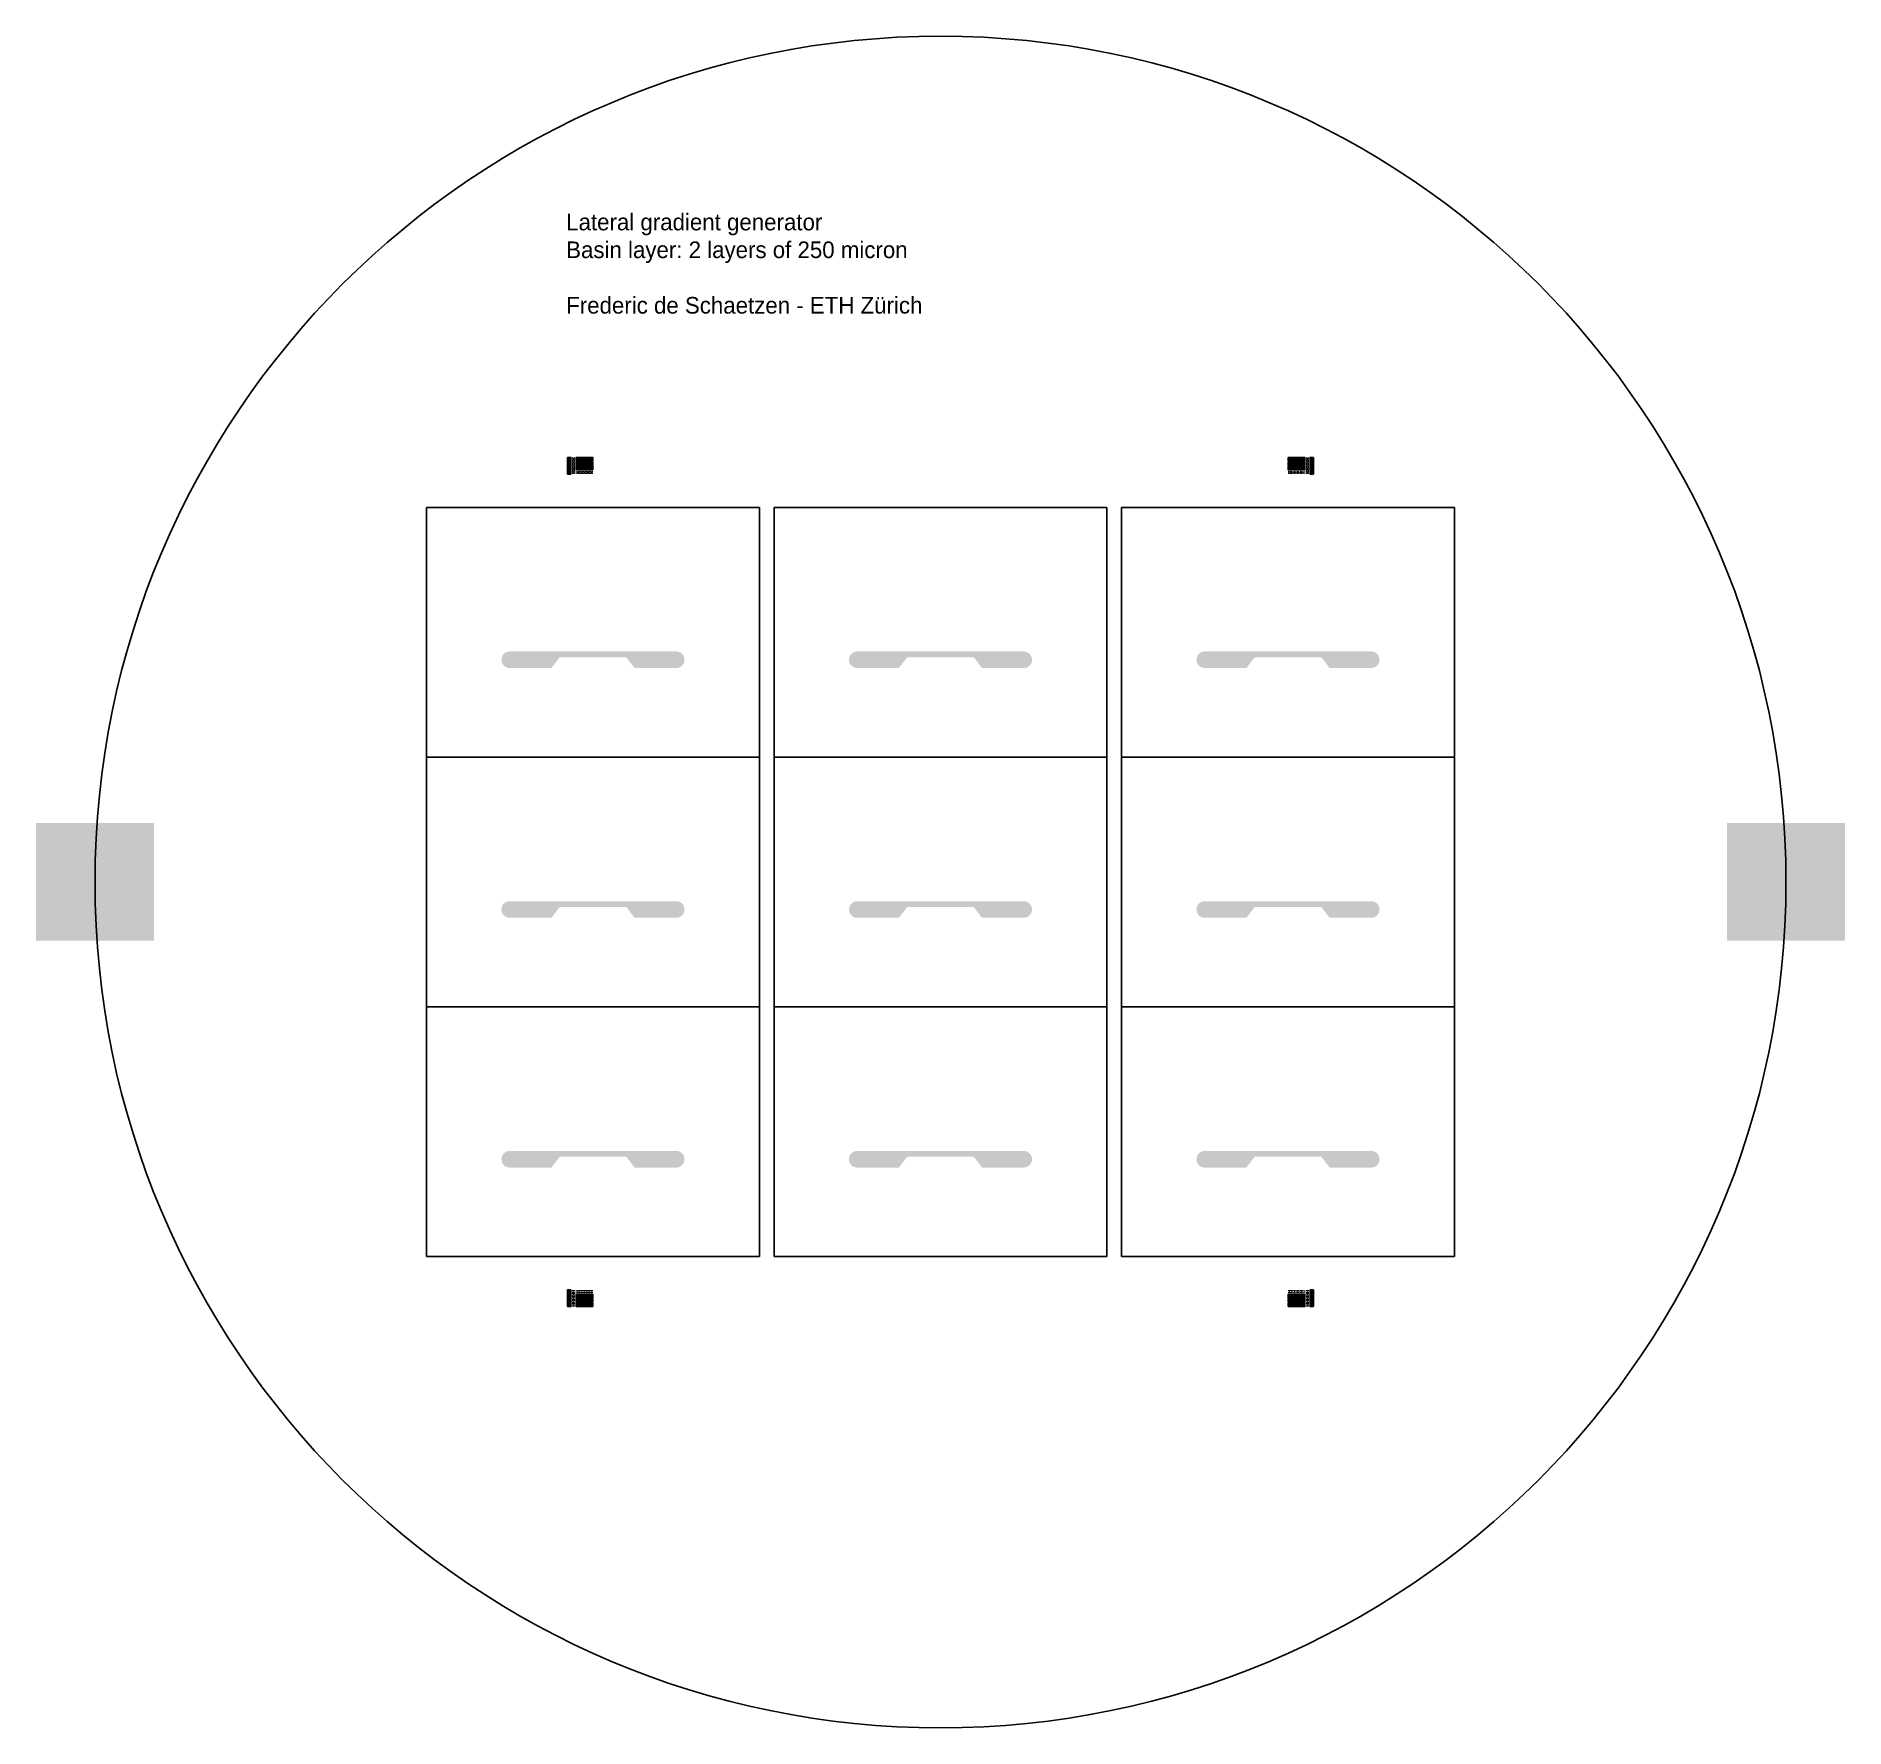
# Model space of a CAD drawing. Extents: x -55 to 54, y -178 to -77.
import ezdxf

# ---------------------------------------------------------------- set-up
doc = ezdxf.new("R2010")
doc.units = 0
doc.header["$MEASUREMENT"] = 0

msp = doc.modelspace()

# ---------------------------------------------------------------- texts
at = {"insert": (-22.83, -87.17), "char_height": 1, "attachment_point": 1}
msp.add_mtext_dynamic_manual_height_columns('Lateral gradient generator\\PBasin layer: 2 layers of 250 micron\\P\\PFrederic de Schaetzen - ETH Zürich', width=50, gutter_width=1, heights=[7.67], dxfattribs=at)

# ---------------------------------------------------------------- hatches: boundary and pattern name
h = msp.add_hatch(color=256)
h.dxf.hatch_style = 1
h.paths.add_polyline_path([(-22.58, -102.48), (-22.58, -102.53), (-22.63, -102.53), (-22.63, -102.58), (-22.68, -102.58), (-22.68, -102.53), (-22.73, -102.53), (-22.73, -102.48), (-22.68, -102.48), (-22.68, -102.43), (-22.63, -102.43), (-22.63, -102.48)], flags=16)
h.paths.add_polyline_path([(-22.58, -102.08), (-22.58, -102.13), (-22.63, -102.13), (-22.63, -102.18), (-22.68, -102.18), (-22.68, -102.13), (-22.73, -102.13), (-22.73, -102.08), (-22.68, -102.08), (-22.68, -102.03), (-22.63, -102.03), (-22.63, -102.08)], flags=16)
h.paths.add_polyline_path([(-22.58, -101.88), (-22.58, -101.93), (-22.63, -101.93), (-22.63, -101.98), (-22.68, -101.98), (-22.68, -101.93), (-22.73, -101.93), (-22.73, -101.88), (-22.68, -101.88), (-22.68, -101.83), (-22.63, -101.83), (-22.63, -101.88)], flags=16)
h.paths.add_polyline_path([(-22.58, -102.28), (-22.58, -102.33), (-22.63, -102.33), (-22.63, -102.38), (-22.68, -102.38), (-22.68, -102.33), (-22.73, -102.33), (-22.73, -102.28), (-22.68, -102.28), (-22.68, -102.23), (-22.63, -102.23), (-22.63, -102.28)], flags=16)
h.paths.add_polyline_path([(-22.58, -102.68), (-22.58, -102.73), (-22.63, -102.73), (-22.63, -102.78), (-22.68, -102.78), (-22.68, -102.73), (-22.73, -102.73), (-22.73, -102.68), (-22.68, -102.68), (-22.68, -102.63), (-22.63, -102.63), (-22.63, -102.68)], flags=16)
h.paths.add_polyline_path([(-22.75, -101.81), (-22.75, -102.81), (-22.55, -102.81), (-22.55, -101.81)])
h = msp.add_hatch(color=256)
h.dxf.hatch_style = 1
h.paths.add_polyline_path([(-22.64, -102.77), (-22.64, -102.72), (-22.59, -102.72), (-22.59, -102.69), (-22.64, -102.69), (-22.64, -102.64), (-22.67, -102.64), (-22.67, -102.69), (-22.72, -102.69), (-22.72, -102.72), (-22.67, -102.72), (-22.67, -102.77)])
h.paths.add_polyline_path([(-22.64, -102.57), (-22.64, -102.52), (-22.59, -102.52), (-22.59, -102.49), (-22.64, -102.49), (-22.64, -102.44), (-22.67, -102.44), (-22.67, -102.49), (-22.72, -102.49), (-22.72, -102.52), (-22.67, -102.52), (-22.67, -102.57)])
h.paths.add_polyline_path([(-22.64, -102.37), (-22.64, -102.32), (-22.59, -102.32), (-22.59, -102.29), (-22.64, -102.29), (-22.64, -102.24), (-22.67, -102.24), (-22.67, -102.29), (-22.72, -102.29), (-22.72, -102.32), (-22.67, -102.32), (-22.67, -102.37)])
h.paths.add_polyline_path([(-22.64, -102.17), (-22.64, -102.12), (-22.59, -102.12), (-22.59, -102.09), (-22.64, -102.09), (-22.64, -102.04), (-22.67, -102.04), (-22.67, -102.09), (-22.72, -102.09), (-22.72, -102.12), (-22.67, -102.12), (-22.67, -102.17)])
h.paths.add_polyline_path([(-22.64, -101.97), (-22.64, -101.92), (-22.59, -101.92), (-22.59, -101.89), (-22.64, -101.89), (-22.64, -101.84), (-22.67, -101.84), (-22.67, -101.89), (-22.72, -101.89), (-22.72, -101.92), (-22.67, -101.92), (-22.67, -101.97)])
h = msp.add_hatch(color=256)
h.dxf.hatch_style = 1
h.paths.add_polyline_path([(-22.31, -102.48), (-22.31, -102.53), (-22.36, -102.53), (-22.36, -102.58), (-22.41, -102.58), (-22.41, -102.53), (-22.46, -102.53), (-22.46, -102.48), (-22.41, -102.48), (-22.41, -102.43), (-22.36, -102.43), (-22.36, -102.48)], flags=16)
h.paths.add_polyline_path([(-22.31, -102.08), (-22.31, -102.13), (-22.36, -102.13), (-22.36, -102.18), (-22.41, -102.18), (-22.41, -102.13), (-22.46, -102.13), (-22.46, -102.08), (-22.41, -102.08), (-22.41, -102.03), (-22.36, -102.03), (-22.36, -102.08)], flags=16)
h.paths.add_polyline_path([(-22.31, -101.88), (-22.31, -101.93), (-22.36, -101.93), (-22.36, -101.98), (-22.41, -101.98), (-22.41, -101.93), (-22.46, -101.93), (-22.46, -101.88), (-22.41, -101.88), (-22.41, -101.83), (-22.36, -101.83), (-22.36, -101.88)], flags=16)
h.paths.add_polyline_path([(-22.31, -102.28), (-22.31, -102.33), (-22.36, -102.33), (-22.36, -102.38), (-22.41, -102.38), (-22.41, -102.33), (-22.46, -102.33), (-22.46, -102.28), (-22.41, -102.28), (-22.41, -102.23), (-22.36, -102.23), (-22.36, -102.28)], flags=16)
h.paths.add_polyline_path([(-22.31, -102.68), (-22.31, -102.73), (-22.36, -102.73), (-22.36, -102.78), (-22.41, -102.78), (-22.41, -102.73), (-22.46, -102.73), (-22.46, -102.68), (-22.41, -102.68), (-22.41, -102.63), (-22.36, -102.63), (-22.36, -102.68)], flags=16)
h.paths.add_polyline_path([(-22.49, -101.81), (-22.49, -102.81), (-22.29, -102.81), (-22.29, -101.81)])
h = msp.add_hatch(color=256)
h.dxf.hatch_style = 1
h.paths.add_polyline_path([(-22.37, -102.77), (-22.37, -102.72), (-22.32, -102.72), (-22.32, -102.69), (-22.37, -102.69), (-22.37, -102.64), (-22.4, -102.64), (-22.4, -102.69), (-22.45, -102.69), (-22.45, -102.72), (-22.4, -102.72), (-22.4, -102.77)])
h.paths.add_polyline_path([(-22.37, -102.57), (-22.37, -102.52), (-22.32, -102.52), (-22.32, -102.49), (-22.37, -102.49), (-22.37, -102.44), (-22.4, -102.44), (-22.4, -102.49), (-22.45, -102.49), (-22.45, -102.52), (-22.4, -102.52), (-22.4, -102.57)])
h.paths.add_polyline_path([(-22.37, -102.37), (-22.37, -102.32), (-22.32, -102.32), (-22.32, -102.29), (-22.37, -102.29), (-22.37, -102.24), (-22.4, -102.24), (-22.4, -102.29), (-22.45, -102.29), (-22.45, -102.32), (-22.4, -102.32), (-22.4, -102.37)])
h.paths.add_polyline_path([(-22.37, -102.17), (-22.37, -102.12), (-22.32, -102.12), (-22.32, -102.09), (-22.37, -102.09), (-22.37, -102.04), (-22.4, -102.04), (-22.4, -102.09), (-22.45, -102.09), (-22.45, -102.12), (-22.4, -102.12), (-22.4, -102.17)])
h.paths.add_polyline_path([(-22.37, -101.97), (-22.37, -101.92), (-22.32, -101.92), (-22.32, -101.89), (-22.37, -101.89), (-22.37, -101.84), (-22.4, -101.84), (-22.4, -101.89), (-22.45, -101.89), (-22.45, -101.92), (-22.4, -101.92), (-22.4, -101.97)])
h = msp.add_hatch(color=256)
h.dxf.hatch_style = 1
h.paths.add_polyline_path([(-21.49, -101.98), (-21.54, -101.98), (-21.54, -101.93), (-21.59, -101.93), (-21.59, -101.88), (-21.54, -101.88), (-21.54, -101.83), (-21.49, -101.83), (-21.49, -101.88), (-21.44, -101.88), (-21.44, -101.93), (-21.49, -101.93)], flags=16)
h.paths.add_polyline_path([(-21.89, -101.98), (-21.94, -101.98), (-21.94, -101.93), (-21.99, -101.93), (-21.99, -101.88), (-21.94, -101.88), (-21.94, -101.83), (-21.89, -101.83), (-21.89, -101.88), (-21.84, -101.88), (-21.84, -101.93), (-21.89, -101.93)], flags=16)
h.paths.add_polyline_path([(-22.09, -101.98), (-22.14, -101.98), (-22.14, -101.93), (-22.19, -101.93), (-22.19, -101.88), (-22.14, -101.88), (-22.14, -101.83), (-22.09, -101.83), (-22.09, -101.88), (-22.04, -101.88), (-22.04, -101.93), (-22.09, -101.93)], flags=16)
h.paths.add_polyline_path([(-21.69, -101.98), (-21.74, -101.98), (-21.74, -101.93), (-21.79, -101.93), (-21.79, -101.88), (-21.74, -101.88), (-21.74, -101.83), (-21.69, -101.83), (-21.69, -101.88), (-21.64, -101.88), (-21.64, -101.93), (-21.69, -101.93)], flags=16)
h.paths.add_polyline_path([(-21.29, -101.98), (-21.34, -101.98), (-21.34, -101.93), (-21.39, -101.93), (-21.39, -101.88), (-21.34, -101.88), (-21.34, -101.83), (-21.29, -101.83), (-21.29, -101.88), (-21.24, -101.88), (-21.24, -101.93), (-21.29, -101.93)], flags=16)
h.paths.add_polyline_path([(-21.22, -101.81), (-22.22, -101.81), (-22.22, -102.01), (-21.22, -102.01)])
h.paths.add_polyline_path([(-22.18, -101.92), (-22.13, -101.92), (-22.13, -101.97), (-22.1, -101.97), (-22.1, -101.92), (-22.05, -101.92), (-22.05, -101.89), (-22.1, -101.89), (-22.1, -101.84), (-22.13, -101.84), (-22.13, -101.89), (-22.18, -101.89)], flags=0)
h = msp.add_hatch(color=256)
h.dxf.hatch_style = 1
h.paths.add_polyline_path([(-21.49, -102.25), (-21.54, -102.25), (-21.54, -102.2), (-21.59, -102.2), (-21.59, -102.15), (-21.54, -102.15), (-21.54, -102.1), (-21.49, -102.1), (-21.49, -102.15), (-21.44, -102.15), (-21.44, -102.2), (-21.49, -102.2)], flags=16)
h.paths.add_polyline_path([(-21.89, -102.25), (-21.94, -102.25), (-21.94, -102.2), (-21.99, -102.2), (-21.99, -102.15), (-21.94, -102.15), (-21.94, -102.1), (-21.89, -102.1), (-21.89, -102.15), (-21.84, -102.15), (-21.84, -102.2), (-21.89, -102.2)], flags=16)
h.paths.add_polyline_path([(-22.09, -102.25), (-22.14, -102.25), (-22.14, -102.2), (-22.19, -102.2), (-22.19, -102.15), (-22.14, -102.15), (-22.14, -102.1), (-22.09, -102.1), (-22.09, -102.15), (-22.04, -102.15), (-22.04, -102.2), (-22.09, -102.2)], flags=16)
h.paths.add_polyline_path([(-21.69, -102.25), (-21.74, -102.25), (-21.74, -102.2), (-21.79, -102.2), (-21.79, -102.15), (-21.74, -102.15), (-21.74, -102.1), (-21.69, -102.1), (-21.69, -102.15), (-21.64, -102.15), (-21.64, -102.2), (-21.69, -102.2)], flags=16)
h.paths.add_polyline_path([(-21.29, -102.25), (-21.34, -102.25), (-21.34, -102.2), (-21.39, -102.2), (-21.39, -102.15), (-21.34, -102.15), (-21.34, -102.1), (-21.29, -102.1), (-21.29, -102.15), (-21.24, -102.15), (-21.24, -102.2), (-21.29, -102.2)], flags=16)
h.paths.add_polyline_path([(-21.22, -102.08), (-22.22, -102.08), (-22.22, -102.28), (-21.22, -102.28)])
h.paths.add_polyline_path([(-22.18, -102.19), (-22.13, -102.19), (-22.13, -102.24), (-22.1, -102.24), (-22.1, -102.19), (-22.05, -102.19), (-22.05, -102.16), (-22.1, -102.16), (-22.1, -102.11), (-22.13, -102.11), (-22.13, -102.16), (-22.18, -102.16)], flags=0)
h = msp.add_hatch(color=256)
h.dxf.hatch_style = 1
h.paths.add_polyline_path([(-22.18, -101.92), (-22.13, -101.92), (-22.13, -101.97), (-22.1, -101.97), (-22.1, -101.92), (-22.05, -101.92), (-22.05, -101.89), (-22.1, -101.89), (-22.1, -101.84), (-22.13, -101.84), (-22.13, -101.89), (-22.18, -101.89)])
h.paths.add_polyline_path([(-21.98, -101.92), (-21.93, -101.92), (-21.93, -101.97), (-21.9, -101.97), (-21.9, -101.92), (-21.85, -101.92), (-21.85, -101.89), (-21.9, -101.89), (-21.9, -101.84), (-21.93, -101.84), (-21.93, -101.89), (-21.98, -101.89)])
h.paths.add_polyline_path([(-21.78, -101.92), (-21.73, -101.92), (-21.73, -101.97), (-21.7, -101.97), (-21.7, -101.92), (-21.65, -101.92), (-21.65, -101.89), (-21.7, -101.89), (-21.7, -101.84), (-21.73, -101.84), (-21.73, -101.89), (-21.78, -101.89)])
h.paths.add_polyline_path([(-21.58, -101.92), (-21.53, -101.92), (-21.53, -101.97), (-21.5, -101.97), (-21.5, -101.92), (-21.45, -101.92), (-21.45, -101.89), (-21.5, -101.89), (-21.5, -101.84), (-21.53, -101.84), (-21.53, -101.89), (-21.58, -101.89)])
h.paths.add_polyline_path([(-21.38, -101.92), (-21.33, -101.92), (-21.33, -101.97), (-21.3, -101.97), (-21.3, -101.92), (-21.25, -101.92), (-21.25, -101.89), (-21.3, -101.89), (-21.3, -101.84), (-21.33, -101.84), (-21.33, -101.89), (-21.38, -101.89)])
h = msp.add_hatch(color=256)
h.dxf.hatch_style = 1
h.paths.add_polyline_path([(-22.18, -102.19), (-22.13, -102.19), (-22.13, -102.24), (-22.1, -102.24), (-22.1, -102.19), (-22.05, -102.19), (-22.05, -102.16), (-22.1, -102.16), (-22.1, -102.11), (-22.13, -102.11), (-22.13, -102.16), (-22.18, -102.16)])
h.paths.add_polyline_path([(-21.98, -102.19), (-21.93, -102.19), (-21.93, -102.24), (-21.9, -102.24), (-21.9, -102.19), (-21.85, -102.19), (-21.85, -102.16), (-21.9, -102.16), (-21.9, -102.11), (-21.93, -102.11), (-21.93, -102.16), (-21.98, -102.16)])
h.paths.add_polyline_path([(-21.78, -102.19), (-21.73, -102.19), (-21.73, -102.24), (-21.7, -102.24), (-21.7, -102.19), (-21.65, -102.19), (-21.65, -102.16), (-21.7, -102.16), (-21.7, -102.11), (-21.73, -102.11), (-21.73, -102.16), (-21.78, -102.16)])
h.paths.add_polyline_path([(-21.58, -102.19), (-21.53, -102.19), (-21.53, -102.24), (-21.5, -102.24), (-21.5, -102.19), (-21.45, -102.19), (-21.45, -102.16), (-21.5, -102.16), (-21.5, -102.11), (-21.53, -102.11), (-21.53, -102.16), (-21.58, -102.16)])
h.paths.add_polyline_path([(-21.38, -102.19), (-21.33, -102.19), (-21.33, -102.24), (-21.3, -102.24), (-21.3, -102.19), (-21.25, -102.19), (-21.25, -102.16), (-21.3, -102.16), (-21.3, -102.11), (-21.33, -102.11), (-21.33, -102.16), (-21.38, -102.16)])
h = msp.add_hatch(color=256)
h.dxf.hatch_style = 1
h.paths.add_polyline_path([(20.81, -101.98), (20.86, -101.98), (20.86, -101.93), (20.91, -101.93), (20.91, -101.88), (20.86, -101.88), (20.86, -101.83), (20.81, -101.83), (20.81, -101.88), (20.76, -101.88), (20.76, -101.93), (20.81, -101.93)], flags=16)
h.paths.add_polyline_path([(21.21, -101.98), (21.26, -101.98), (21.26, -101.93), (21.31, -101.93), (21.31, -101.88), (21.26, -101.88), (21.26, -101.83), (21.21, -101.83), (21.21, -101.88), (21.16, -101.88), (21.16, -101.93), (21.21, -101.93)], flags=16)
h.paths.add_polyline_path([(21.41, -101.98), (21.46, -101.98), (21.46, -101.93), (21.51, -101.93), (21.51, -101.88), (21.46, -101.88), (21.46, -101.83), (21.41, -101.83), (21.41, -101.88), (21.36, -101.88), (21.36, -101.93), (21.41, -101.93)], flags=16)
h.paths.add_polyline_path([(21.01, -101.98), (21.06, -101.98), (21.06, -101.93), (21.11, -101.93), (21.11, -101.88), (21.06, -101.88), (21.06, -101.83), (21.01, -101.83), (21.01, -101.88), (20.96, -101.88), (20.96, -101.93), (21.01, -101.93)], flags=16)
h.paths.add_polyline_path([(20.61, -101.98), (20.66, -101.98), (20.66, -101.93), (20.71, -101.93), (20.71, -101.88), (20.66, -101.88), (20.66, -101.83), (20.61, -101.83), (20.61, -101.88), (20.56, -101.88), (20.56, -101.93), (20.61, -101.93)], flags=16)
h.paths.add_polyline_path([(20.54, -101.81), (21.54, -101.81), (21.54, -102.01), (20.54, -102.01)])
h.paths.add_polyline_path([(21.5, -101.92), (21.45, -101.92), (21.45, -101.97), (21.42, -101.97), (21.42, -101.92), (21.37, -101.92), (21.37, -101.89), (21.42, -101.89), (21.42, -101.84), (21.45, -101.84), (21.45, -101.89), (21.5, -101.89)], flags=0)
h = msp.add_hatch(color=256)
h.dxf.hatch_style = 1
h.paths.add_polyline_path([(20.81, -102.25), (20.86, -102.25), (20.86, -102.2), (20.91, -102.2), (20.91, -102.15), (20.86, -102.15), (20.86, -102.1), (20.81, -102.1), (20.81, -102.15), (20.76, -102.15), (20.76, -102.2), (20.81, -102.2)], flags=16)
h.paths.add_polyline_path([(21.21, -102.25), (21.26, -102.25), (21.26, -102.2), (21.31, -102.2), (21.31, -102.15), (21.26, -102.15), (21.26, -102.1), (21.21, -102.1), (21.21, -102.15), (21.16, -102.15), (21.16, -102.2), (21.21, -102.2)], flags=16)
h.paths.add_polyline_path([(21.41, -102.25), (21.46, -102.25), (21.46, -102.2), (21.51, -102.2), (21.51, -102.15), (21.46, -102.15), (21.46, -102.1), (21.41, -102.1), (21.41, -102.15), (21.36, -102.15), (21.36, -102.2), (21.41, -102.2)], flags=16)
h.paths.add_polyline_path([(21.01, -102.25), (21.06, -102.25), (21.06, -102.2), (21.11, -102.2), (21.11, -102.15), (21.06, -102.15), (21.06, -102.1), (21.01, -102.1), (21.01, -102.15), (20.96, -102.15), (20.96, -102.2), (21.01, -102.2)], flags=16)
h.paths.add_polyline_path([(20.61, -102.25), (20.66, -102.25), (20.66, -102.2), (20.71, -102.2), (20.71, -102.15), (20.66, -102.15), (20.66, -102.1), (20.61, -102.1), (20.61, -102.15), (20.56, -102.15), (20.56, -102.2), (20.61, -102.2)], flags=16)
h.paths.add_polyline_path([(20.54, -102.08), (21.54, -102.08), (21.54, -102.28), (20.54, -102.28)])
h.paths.add_polyline_path([(21.5, -102.19), (21.45, -102.19), (21.45, -102.24), (21.42, -102.24), (21.42, -102.19), (21.37, -102.19), (21.37, -102.16), (21.42, -102.16), (21.42, -102.11), (21.45, -102.11), (21.45, -102.16), (21.5, -102.16)], flags=0)
h = msp.add_hatch(color=256)
h.dxf.hatch_style = 1
h.paths.add_polyline_path([(21.5, -101.92), (21.45, -101.92), (21.45, -101.97), (21.42, -101.97), (21.42, -101.92), (21.37, -101.92), (21.37, -101.89), (21.42, -101.89), (21.42, -101.84), (21.45, -101.84), (21.45, -101.89), (21.5, -101.89)])
h.paths.add_polyline_path([(21.3, -101.92), (21.25, -101.92), (21.25, -101.97), (21.22, -101.97), (21.22, -101.92), (21.17, -101.92), (21.17, -101.89), (21.22, -101.89), (21.22, -101.84), (21.25, -101.84), (21.25, -101.89), (21.3, -101.89)])
h.paths.add_polyline_path([(21.1, -101.92), (21.05, -101.92), (21.05, -101.97), (21.02, -101.97), (21.02, -101.92), (20.97, -101.92), (20.97, -101.89), (21.02, -101.89), (21.02, -101.84), (21.05, -101.84), (21.05, -101.89), (21.1, -101.89)])
h.paths.add_polyline_path([(20.9, -101.92), (20.85, -101.92), (20.85, -101.97), (20.82, -101.97), (20.82, -101.92), (20.77, -101.92), (20.77, -101.89), (20.82, -101.89), (20.82, -101.84), (20.85, -101.84), (20.85, -101.89), (20.9, -101.89)])
h.paths.add_polyline_path([(20.7, -101.92), (20.65, -101.92), (20.65, -101.97), (20.62, -101.97), (20.62, -101.92), (20.57, -101.92), (20.57, -101.89), (20.62, -101.89), (20.62, -101.84), (20.65, -101.84), (20.65, -101.89), (20.7, -101.89)])
h = msp.add_hatch(color=256)
h.dxf.hatch_style = 1
h.paths.add_polyline_path([(21.5, -102.19), (21.45, -102.19), (21.45, -102.24), (21.42, -102.24), (21.42, -102.19), (21.37, -102.19), (21.37, -102.16), (21.42, -102.16), (21.42, -102.11), (21.45, -102.11), (21.45, -102.16), (21.5, -102.16)])
h.paths.add_polyline_path([(21.3, -102.19), (21.25, -102.19), (21.25, -102.24), (21.22, -102.24), (21.22, -102.19), (21.17, -102.19), (21.17, -102.16), (21.22, -102.16), (21.22, -102.11), (21.25, -102.11), (21.25, -102.16), (21.3, -102.16)])
h.paths.add_polyline_path([(21.1, -102.19), (21.05, -102.19), (21.05, -102.24), (21.02, -102.24), (21.02, -102.19), (20.97, -102.19), (20.97, -102.16), (21.02, -102.16), (21.02, -102.11), (21.05, -102.11), (21.05, -102.16), (21.1, -102.16)])
h.paths.add_polyline_path([(20.9, -102.19), (20.85, -102.19), (20.85, -102.24), (20.82, -102.24), (20.82, -102.19), (20.77, -102.19), (20.77, -102.16), (20.82, -102.16), (20.82, -102.11), (20.85, -102.11), (20.85, -102.16), (20.9, -102.16)])
h.paths.add_polyline_path([(20.7, -102.19), (20.65, -102.19), (20.65, -102.24), (20.62, -102.24), (20.62, -102.19), (20.57, -102.19), (20.57, -102.16), (20.62, -102.16), (20.62, -102.11), (20.65, -102.11), (20.65, -102.16), (20.7, -102.16)])
h = msp.add_hatch(color=256)
h.dxf.hatch_style = 1
h.paths.add_polyline_path([(21.63, -102.53), (21.63, -102.48), (21.68, -102.48), (21.68, -102.43), (21.73, -102.43), (21.73, -102.48), (21.78, -102.48), (21.78, -102.53), (21.73, -102.53), (21.73, -102.58), (21.68, -102.58), (21.68, -102.53)], flags=16)
h.paths.add_polyline_path([(21.63, -102.13), (21.63, -102.08), (21.68, -102.08), (21.68, -102.03), (21.73, -102.03), (21.73, -102.08), (21.78, -102.08), (21.78, -102.13), (21.73, -102.13), (21.73, -102.18), (21.68, -102.18), (21.68, -102.13)], flags=16)
h.paths.add_polyline_path([(21.63, -101.93), (21.63, -101.88), (21.68, -101.88), (21.68, -101.83), (21.73, -101.83), (21.73, -101.88), (21.78, -101.88), (21.78, -101.93), (21.73, -101.93), (21.73, -101.98), (21.68, -101.98), (21.68, -101.93)], flags=16)
h.paths.add_polyline_path([(21.63, -102.33), (21.63, -102.28), (21.68, -102.28), (21.68, -102.23), (21.73, -102.23), (21.73, -102.28), (21.78, -102.28), (21.78, -102.33), (21.73, -102.33), (21.73, -102.38), (21.68, -102.38), (21.68, -102.33)], flags=16)
h.paths.add_polyline_path([(21.63, -102.73), (21.63, -102.68), (21.68, -102.68), (21.68, -102.63), (21.73, -102.63), (21.73, -102.68), (21.78, -102.68), (21.78, -102.73), (21.73, -102.73), (21.73, -102.78), (21.68, -102.78), (21.68, -102.73)], flags=16)
h.paths.add_polyline_path([(21.81, -102.81), (21.81, -101.81), (21.61, -101.81), (21.61, -102.81)])
h = msp.add_hatch(color=256)
h.dxf.hatch_style = 1
h.paths.add_polyline_path([(21.69, -102.72), (21.69, -102.77), (21.72, -102.77), (21.72, -102.72), (21.77, -102.72), (21.77, -102.69), (21.72, -102.69), (21.72, -102.64), (21.69, -102.64), (21.69, -102.69), (21.64, -102.69), (21.64, -102.72)])
h.paths.add_polyline_path([(21.69, -102.52), (21.69, -102.57), (21.72, -102.57), (21.72, -102.52), (21.77, -102.52), (21.77, -102.49), (21.72, -102.49), (21.72, -102.44), (21.69, -102.44), (21.69, -102.49), (21.64, -102.49), (21.64, -102.52)])
h.paths.add_polyline_path([(21.69, -102.32), (21.69, -102.37), (21.72, -102.37), (21.72, -102.32), (21.77, -102.32), (21.77, -102.29), (21.72, -102.29), (21.72, -102.24), (21.69, -102.24), (21.69, -102.29), (21.64, -102.29), (21.64, -102.32)])
h.paths.add_polyline_path([(21.69, -102.12), (21.69, -102.17), (21.72, -102.17), (21.72, -102.12), (21.77, -102.12), (21.77, -102.09), (21.72, -102.09), (21.72, -102.04), (21.69, -102.04), (21.69, -102.09), (21.64, -102.09), (21.64, -102.12)])
h.paths.add_polyline_path([(21.69, -101.92), (21.69, -101.97), (21.72, -101.97), (21.72, -101.92), (21.77, -101.92), (21.77, -101.89), (21.72, -101.89), (21.72, -101.84), (21.69, -101.84), (21.69, -101.89), (21.64, -101.89), (21.64, -101.92)])
h = msp.add_hatch(color=256)
h.dxf.hatch_style = 1
h.paths.add_polyline_path([(21.9, -102.48), (21.9, -102.53), (21.95, -102.53), (21.95, -102.58), (22, -102.58), (22, -102.53), (22.05, -102.53), (22.05, -102.48), (22, -102.48), (22, -102.43), (21.95, -102.43), (21.95, -102.48)], flags=16)
h.paths.add_polyline_path([(21.9, -102.08), (21.9, -102.13), (21.95, -102.13), (21.95, -102.18), (22, -102.18), (22, -102.13), (22.05, -102.13), (22.05, -102.08), (22, -102.08), (22, -102.03), (21.95, -102.03), (21.95, -102.08)], flags=16)
h.paths.add_polyline_path([(21.9, -101.88), (21.9, -101.93), (21.95, -101.93), (21.95, -101.98), (22, -101.98), (22, -101.93), (22.05, -101.93), (22.05, -101.88), (22, -101.88), (22, -101.83), (21.95, -101.83), (21.95, -101.88)], flags=16)
h.paths.add_polyline_path([(21.9, -102.28), (21.9, -102.33), (21.95, -102.33), (21.95, -102.38), (22, -102.38), (22, -102.33), (22.05, -102.33), (22.05, -102.28), (22, -102.28), (22, -102.23), (21.95, -102.23), (21.95, -102.28)], flags=16)
h.paths.add_polyline_path([(21.9, -102.68), (21.9, -102.73), (21.95, -102.73), (21.95, -102.78), (22, -102.78), (22, -102.73), (22.05, -102.73), (22.05, -102.68), (22, -102.68), (22, -102.63), (21.95, -102.63), (21.95, -102.68)], flags=16)
h.paths.add_polyline_path([(22.07, -101.81), (22.07, -102.81), (21.87, -102.81), (21.87, -101.81)])
h = msp.add_hatch(color=256)
h.dxf.hatch_style = 1
h.paths.add_polyline_path([(21.96, -102.77), (21.96, -102.72), (21.91, -102.72), (21.91, -102.69), (21.96, -102.69), (21.96, -102.64), (21.99, -102.64), (21.99, -102.69), (22.04, -102.69), (22.04, -102.72), (21.99, -102.72), (21.99, -102.77)])
h.paths.add_polyline_path([(21.96, -102.57), (21.96, -102.52), (21.91, -102.52), (21.91, -102.49), (21.96, -102.49), (21.96, -102.44), (21.99, -102.44), (21.99, -102.49), (22.04, -102.49), (22.04, -102.52), (21.99, -102.52), (21.99, -102.57)])
h.paths.add_polyline_path([(21.96, -102.37), (21.96, -102.32), (21.91, -102.32), (21.91, -102.29), (21.96, -102.29), (21.96, -102.24), (21.99, -102.24), (21.99, -102.29), (22.04, -102.29), (22.04, -102.32), (21.99, -102.32), (21.99, -102.37)])
h.paths.add_polyline_path([(21.96, -102.17), (21.96, -102.12), (21.91, -102.12), (21.91, -102.09), (21.96, -102.09), (21.96, -102.04), (21.99, -102.04), (21.99, -102.09), (22.04, -102.09), (22.04, -102.12), (21.99, -102.12), (21.99, -102.17)])
h.paths.add_polyline_path([(21.96, -101.97), (21.96, -101.92), (21.91, -101.92), (21.91, -101.89), (21.96, -101.89), (21.96, -101.84), (21.99, -101.84), (21.99, -101.89), (22.04, -101.89), (22.04, -101.92), (21.99, -101.92), (21.99, -101.97)])
h = msp.add_hatch(color=256)
h.dxf.hatch_style = 1
h.paths.add_polyline_path([(-21.49, -102.52), (-21.54, -102.52), (-21.54, -102.47), (-21.59, -102.47), (-21.59, -102.42), (-21.54, -102.42), (-21.54, -102.37), (-21.49, -102.37), (-21.49, -102.42), (-21.44, -102.42), (-21.44, -102.47), (-21.49, -102.47)], flags=16)
h.paths.add_polyline_path([(-21.89, -102.52), (-21.94, -102.52), (-21.94, -102.47), (-21.99, -102.47), (-21.99, -102.42), (-21.94, -102.42), (-21.94, -102.37), (-21.89, -102.37), (-21.89, -102.42), (-21.84, -102.42), (-21.84, -102.47), (-21.89, -102.47)], flags=16)
h.paths.add_polyline_path([(-22.09, -102.52), (-22.14, -102.52), (-22.14, -102.47), (-22.19, -102.47), (-22.19, -102.42), (-22.14, -102.42), (-22.14, -102.37), (-22.09, -102.37), (-22.09, -102.42), (-22.04, -102.42), (-22.04, -102.47), (-22.09, -102.47)], flags=16)
h.paths.add_polyline_path([(-21.69, -102.52), (-21.74, -102.52), (-21.74, -102.47), (-21.79, -102.47), (-21.79, -102.42), (-21.74, -102.42), (-21.74, -102.37), (-21.69, -102.37), (-21.69, -102.42), (-21.64, -102.42), (-21.64, -102.47), (-21.69, -102.47)], flags=16)
h.paths.add_polyline_path([(-21.29, -102.52), (-21.34, -102.52), (-21.34, -102.47), (-21.39, -102.47), (-21.39, -102.42), (-21.34, -102.42), (-21.34, -102.37), (-21.29, -102.37), (-21.29, -102.42), (-21.24, -102.42), (-21.24, -102.47), (-21.29, -102.47)], flags=16)
h.paths.add_polyline_path([(-21.22, -102.34), (-22.22, -102.34), (-22.22, -102.54), (-21.22, -102.54)])
h.paths.add_polyline_path([(-22.18, -102.46), (-22.13, -102.46), (-22.13, -102.51), (-22.1, -102.51), (-22.1, -102.46), (-22.05, -102.46), (-22.05, -102.43), (-22.1, -102.43), (-22.1, -102.38), (-22.13, -102.38), (-22.13, -102.43), (-22.18, -102.43)], flags=0)
h = msp.add_hatch(color=256)
h.dxf.hatch_style = 1
h.paths.add_polyline_path([(-21.49, -102.78), (-21.54, -102.78), (-21.54, -102.73), (-21.59, -102.73), (-21.59, -102.68), (-21.54, -102.68), (-21.54, -102.63), (-21.49, -102.63), (-21.49, -102.68), (-21.44, -102.68), (-21.44, -102.73), (-21.49, -102.73)], flags=16)
h.paths.add_polyline_path([(-21.89, -102.78), (-21.94, -102.78), (-21.94, -102.73), (-21.99, -102.73), (-21.99, -102.68), (-21.94, -102.68), (-21.94, -102.63), (-21.89, -102.63), (-21.89, -102.68), (-21.84, -102.68), (-21.84, -102.73), (-21.89, -102.73)], flags=16)
h.paths.add_polyline_path([(-22.09, -102.78), (-22.14, -102.78), (-22.14, -102.73), (-22.19, -102.73), (-22.19, -102.68), (-22.14, -102.68), (-22.14, -102.63), (-22.09, -102.63), (-22.09, -102.68), (-22.04, -102.68), (-22.04, -102.73), (-22.09, -102.73)], flags=16)
h.paths.add_polyline_path([(-21.69, -102.78), (-21.74, -102.78), (-21.74, -102.73), (-21.79, -102.73), (-21.79, -102.68), (-21.74, -102.68), (-21.74, -102.63), (-21.69, -102.63), (-21.69, -102.68), (-21.64, -102.68), (-21.64, -102.73), (-21.69, -102.73)], flags=16)
h.paths.add_polyline_path([(-21.29, -102.78), (-21.34, -102.78), (-21.34, -102.73), (-21.39, -102.73), (-21.39, -102.68), (-21.34, -102.68), (-21.34, -102.63), (-21.29, -102.63), (-21.29, -102.68), (-21.24, -102.68), (-21.24, -102.73), (-21.29, -102.73)], flags=16)
h.paths.add_polyline_path([(-21.22, -102.61), (-22.22, -102.61), (-22.22, -102.81), (-21.22, -102.81)])
h.paths.add_polyline_path([(-22.18, -102.72), (-22.13, -102.72), (-22.13, -102.77), (-22.1, -102.77), (-22.1, -102.72), (-22.05, -102.72), (-22.05, -102.69), (-22.1, -102.69), (-22.1, -102.64), (-22.13, -102.64), (-22.13, -102.69), (-22.18, -102.69)], flags=0)
h = msp.add_hatch(color=256)
h.dxf.hatch_style = 1
h.paths.add_polyline_path([(-22.18, -102.46), (-22.13, -102.46), (-22.13, -102.51), (-22.1, -102.51), (-22.1, -102.46), (-22.05, -102.46), (-22.05, -102.43), (-22.1, -102.43), (-22.1, -102.38), (-22.13, -102.38), (-22.13, -102.43), (-22.18, -102.43)])
h.paths.add_polyline_path([(-21.98, -102.46), (-21.93, -102.46), (-21.93, -102.51), (-21.9, -102.51), (-21.9, -102.46), (-21.85, -102.46), (-21.85, -102.43), (-21.9, -102.43), (-21.9, -102.38), (-21.93, -102.38), (-21.93, -102.43), (-21.98, -102.43)])
h.paths.add_polyline_path([(-21.78, -102.46), (-21.73, -102.46), (-21.73, -102.51), (-21.7, -102.51), (-21.7, -102.46), (-21.65, -102.46), (-21.65, -102.43), (-21.7, -102.43), (-21.7, -102.38), (-21.73, -102.38), (-21.73, -102.43), (-21.78, -102.43)])
h.paths.add_polyline_path([(-21.58, -102.46), (-21.53, -102.46), (-21.53, -102.51), (-21.5, -102.51), (-21.5, -102.46), (-21.45, -102.46), (-21.45, -102.43), (-21.5, -102.43), (-21.5, -102.38), (-21.53, -102.38), (-21.53, -102.43), (-21.58, -102.43)])
h.paths.add_polyline_path([(-21.38, -102.46), (-21.33, -102.46), (-21.33, -102.51), (-21.3, -102.51), (-21.3, -102.46), (-21.25, -102.46), (-21.25, -102.43), (-21.3, -102.43), (-21.3, -102.38), (-21.33, -102.38), (-21.33, -102.43), (-21.38, -102.43)])
h = msp.add_hatch(color=256)
h.dxf.hatch_style = 1
h.paths.add_polyline_path([(-22.18, -102.72), (-22.13, -102.72), (-22.13, -102.77), (-22.1, -102.77), (-22.1, -102.72), (-22.05, -102.72), (-22.05, -102.69), (-22.1, -102.69), (-22.1, -102.64), (-22.13, -102.64), (-22.13, -102.69), (-22.18, -102.69)])
h.paths.add_polyline_path([(-21.98, -102.72), (-21.93, -102.72), (-21.93, -102.77), (-21.9, -102.77), (-21.9, -102.72), (-21.85, -102.72), (-21.85, -102.69), (-21.9, -102.69), (-21.9, -102.64), (-21.93, -102.64), (-21.93, -102.69), (-21.98, -102.69)])
h.paths.add_polyline_path([(-21.78, -102.72), (-21.73, -102.72), (-21.73, -102.77), (-21.7, -102.77), (-21.7, -102.72), (-21.65, -102.72), (-21.65, -102.69), (-21.7, -102.69), (-21.7, -102.64), (-21.73, -102.64), (-21.73, -102.69), (-21.78, -102.69)])
h.paths.add_polyline_path([(-21.58, -102.72), (-21.53, -102.72), (-21.53, -102.77), (-21.5, -102.77), (-21.5, -102.72), (-21.45, -102.72), (-21.45, -102.69), (-21.5, -102.69), (-21.5, -102.64), (-21.53, -102.64), (-21.53, -102.69), (-21.58, -102.69)])
h.paths.add_polyline_path([(-21.38, -102.72), (-21.33, -102.72), (-21.33, -102.77), (-21.3, -102.77), (-21.3, -102.72), (-21.25, -102.72), (-21.25, -102.69), (-21.3, -102.69), (-21.3, -102.64), (-21.33, -102.64), (-21.33, -102.69), (-21.38, -102.69)])
h = msp.add_hatch(color=256)
h.dxf.hatch_style = 1
h.paths.add_polyline_path([(20.81, -102.52), (20.86, -102.52), (20.86, -102.47), (20.91, -102.47), (20.91, -102.42), (20.86, -102.42), (20.86, -102.37), (20.81, -102.37), (20.81, -102.42), (20.76, -102.42), (20.76, -102.47), (20.81, -102.47)], flags=16)
h.paths.add_polyline_path([(21.21, -102.52), (21.26, -102.52), (21.26, -102.47), (21.31, -102.47), (21.31, -102.42), (21.26, -102.42), (21.26, -102.37), (21.21, -102.37), (21.21, -102.42), (21.16, -102.42), (21.16, -102.47), (21.21, -102.47)], flags=16)
h.paths.add_polyline_path([(21.41, -102.52), (21.46, -102.52), (21.46, -102.47), (21.51, -102.47), (21.51, -102.42), (21.46, -102.42), (21.46, -102.37), (21.41, -102.37), (21.41, -102.42), (21.36, -102.42), (21.36, -102.47), (21.41, -102.47)], flags=16)
h.paths.add_polyline_path([(21.01, -102.52), (21.06, -102.52), (21.06, -102.47), (21.11, -102.47), (21.11, -102.42), (21.06, -102.42), (21.06, -102.37), (21.01, -102.37), (21.01, -102.42), (20.96, -102.42), (20.96, -102.47), (21.01, -102.47)], flags=16)
h.paths.add_polyline_path([(20.61, -102.52), (20.66, -102.52), (20.66, -102.47), (20.71, -102.47), (20.71, -102.42), (20.66, -102.42), (20.66, -102.37), (20.61, -102.37), (20.61, -102.42), (20.56, -102.42), (20.56, -102.47), (20.61, -102.47)], flags=16)
h.paths.add_polyline_path([(20.54, -102.34), (21.54, -102.34), (21.54, -102.54), (20.54, -102.54)])
h.paths.add_polyline_path([(21.5, -102.46), (21.45, -102.46), (21.45, -102.51), (21.42, -102.51), (21.42, -102.46), (21.37, -102.46), (21.37, -102.43), (21.42, -102.43), (21.42, -102.38), (21.45, -102.38), (21.45, -102.43), (21.5, -102.43)], flags=0)
h = msp.add_hatch(color=256)
h.dxf.hatch_style = 1
h.paths.add_polyline_path([(20.86, -102.78), (20.81, -102.78), (20.81, -102.73), (20.76, -102.73), (20.76, -102.68), (20.81, -102.68), (20.81, -102.63), (20.86, -102.63), (20.86, -102.68), (20.91, -102.68), (20.91, -102.73), (20.86, -102.73)], flags=16)
h.paths.add_polyline_path([(21.26, -102.78), (21.21, -102.78), (21.21, -102.73), (21.16, -102.73), (21.16, -102.68), (21.21, -102.68), (21.21, -102.63), (21.26, -102.63), (21.26, -102.68), (21.31, -102.68), (21.31, -102.73), (21.26, -102.73)], flags=16)
h.paths.add_polyline_path([(21.46, -102.78), (21.41, -102.78), (21.41, -102.73), (21.36, -102.73), (21.36, -102.68), (21.41, -102.68), (21.41, -102.63), (21.46, -102.63), (21.46, -102.68), (21.51, -102.68), (21.51, -102.73), (21.46, -102.73)], flags=16)
h.paths.add_polyline_path([(21.06, -102.78), (21.01, -102.78), (21.01, -102.73), (20.96, -102.73), (20.96, -102.68), (21.01, -102.68), (21.01, -102.63), (21.06, -102.63), (21.06, -102.68), (21.11, -102.68), (21.11, -102.73), (21.06, -102.73)], flags=16)
h.paths.add_polyline_path([(20.66, -102.78), (20.61, -102.78), (20.61, -102.73), (20.56, -102.73), (20.56, -102.68), (20.61, -102.68), (20.61, -102.63), (20.66, -102.63), (20.66, -102.68), (20.71, -102.68), (20.71, -102.73), (20.66, -102.73)], flags=16)
h.paths.add_polyline_path([(21.54, -102.61), (20.54, -102.61), (20.54, -102.81), (21.54, -102.81)])
h.paths.add_polyline_path([(21.45, -102.72), (21.5, -102.72), (21.5, -102.69), (21.45, -102.69), (21.45, -102.64), (21.42, -102.64), (21.42, -102.69), (21.37, -102.69), (21.37, -102.72), (21.42, -102.72), (21.42, -102.77), (21.45, -102.77)], flags=0)
h = msp.add_hatch(color=256)
h.dxf.hatch_style = 1
h.paths.add_polyline_path([(21.5, -102.46), (21.45, -102.46), (21.45, -102.51), (21.42, -102.51), (21.42, -102.46), (21.37, -102.46), (21.37, -102.43), (21.42, -102.43), (21.42, -102.38), (21.45, -102.38), (21.45, -102.43), (21.5, -102.43)])
h.paths.add_polyline_path([(21.3, -102.46), (21.25, -102.46), (21.25, -102.51), (21.22, -102.51), (21.22, -102.46), (21.17, -102.46), (21.17, -102.43), (21.22, -102.43), (21.22, -102.38), (21.25, -102.38), (21.25, -102.43), (21.3, -102.43)])
h.paths.add_polyline_path([(21.1, -102.46), (21.05, -102.46), (21.05, -102.51), (21.02, -102.51), (21.02, -102.46), (20.97, -102.46), (20.97, -102.43), (21.02, -102.43), (21.02, -102.38), (21.05, -102.38), (21.05, -102.43), (21.1, -102.43)])
h.paths.add_polyline_path([(20.9, -102.46), (20.85, -102.46), (20.85, -102.51), (20.82, -102.51), (20.82, -102.46), (20.77, -102.46), (20.77, -102.43), (20.82, -102.43), (20.82, -102.38), (20.85, -102.38), (20.85, -102.43), (20.9, -102.43)])
h.paths.add_polyline_path([(20.7, -102.46), (20.65, -102.46), (20.65, -102.51), (20.62, -102.51), (20.62, -102.46), (20.57, -102.46), (20.57, -102.43), (20.62, -102.43), (20.62, -102.38), (20.65, -102.38), (20.65, -102.43), (20.7, -102.43)])
h = msp.add_hatch(color=256)
h.dxf.hatch_style = 1
h.paths.add_polyline_path([(21.45, -102.72), (21.5, -102.72), (21.5, -102.69), (21.45, -102.69), (21.45, -102.64), (21.42, -102.64), (21.42, -102.69), (21.37, -102.69), (21.37, -102.72), (21.42, -102.72), (21.42, -102.77), (21.45, -102.77)])
h.paths.add_polyline_path([(21.25, -102.72), (21.3, -102.72), (21.3, -102.69), (21.25, -102.69), (21.25, -102.64), (21.22, -102.64), (21.22, -102.69), (21.17, -102.69), (21.17, -102.72), (21.22, -102.72), (21.22, -102.77), (21.25, -102.77)])
h.paths.add_polyline_path([(21.05, -102.72), (21.1, -102.72), (21.1, -102.69), (21.05, -102.69), (21.05, -102.64), (21.02, -102.64), (21.02, -102.69), (20.97, -102.69), (20.97, -102.72), (21.02, -102.72), (21.02, -102.77), (21.05, -102.77)])
h.paths.add_polyline_path([(20.85, -102.72), (20.9, -102.72), (20.9, -102.69), (20.85, -102.69), (20.85, -102.64), (20.82, -102.64), (20.82, -102.69), (20.77, -102.69), (20.77, -102.72), (20.82, -102.72), (20.82, -102.77), (20.85, -102.77)])
h.paths.add_polyline_path([(20.65, -102.72), (20.7, -102.72), (20.7, -102.69), (20.65, -102.69), (20.65, -102.64), (20.62, -102.64), (20.62, -102.69), (20.57, -102.69), (20.57, -102.72), (20.62, -102.72), (20.62, -102.77), (20.65, -102.77)])
h = msp.add_hatch(color=256)
h.dxf.hatch_style = 1
h.paths.add_polyline_path([(25.54, -113.46), (20.54, -113.46), (15.54, -113.46, 1), (15.54, -114.46), (18.04, -114.46), (18.54, -113.81), (22.54, -113.81), (23.04, -114.46), (25.54, -114.46, 1)])
h.paths.add_polyline_path([(-16.22, -113.46), (-21.22, -113.46), (-26.22, -113.46, 1), (-26.22, -114.46), (-23.72, -114.46), (-23.22, -113.81), (-19.22, -113.81), (-18.72, -114.46), (-16.22, -114.46, 1)])
h.paths.add_polyline_path([(-2.34, -113.81), (1.66, -113.81), (2.16, -114.46), (4.66, -114.46, 1), (4.66, -113.46), (-0.34, -113.46), (-5.34, -113.46, 1), (-5.34, -114.46), (-2.84, -114.46)])
h.paths.add_polyline_path([(-16.22, -128.46), (-21.22, -128.46), (-26.22, -128.46, 1), (-26.22, -129.46), (-23.72, -129.46), (-23.22, -128.81), (-19.22, -128.81), (-18.72, -129.46), (-16.22, -129.46, 1)])
h.paths.add_polyline_path([(-2.34, -128.81), (1.66, -128.81), (2.16, -129.46), (4.66, -129.46, 1), (4.66, -128.46), (-0.34, -128.46), (-5.34, -128.46, 1), (-5.34, -129.46), (-2.84, -129.46)])
h.paths.add_polyline_path([(18.54, -128.81), (22.54, -128.81), (23.04, -129.46), (25.54, -129.46, 1), (25.54, -128.46), (20.54, -128.46), (15.54, -128.46, 1), (15.54, -129.46), (18.04, -129.46)])
h.paths.add_polyline_path([(18.54, -143.81), (22.54, -143.81), (23.04, -144.46), (25.54, -144.46, 1), (25.54, -143.46), (20.54, -143.46), (15.54, -143.46, 1), (15.54, -144.46), (18.04, -144.46)])
h.paths.add_polyline_path([(-2.34, -143.81), (1.66, -143.81), (2.16, -144.46), (4.66, -144.46, 1), (4.66, -143.46), (-0.34, -143.46), (-5.34, -143.46, 1), (-5.34, -144.46), (-2.84, -144.46)])
h.paths.add_polyline_path([(-16.22, -143.46), (-21.22, -143.46), (-26.22, -143.46, 1), (-26.22, -144.46), (-23.72, -144.46), (-23.22, -143.81), (-19.22, -143.81), (-18.72, -144.46), (-16.22, -144.46, 1)])
h = msp.add_hatch(color=256)
h.dxf.hatch_style = 1
h.paths.add_polyline_path([(-54.68, -123.77), (-47.6, -123.77), (-47.6, -130.84), (-54.68, -130.84)])
h.paths.add_polyline_path([(46.92, -123.77), (54, -123.77), (54, -130.84), (46.92, -130.84)])
h = msp.add_hatch(color=256)
h.dxf.hatch_style = 1
h.paths.add_polyline_path([(-22.58, -152.13), (-22.58, -152.08), (-22.63, -152.08), (-22.63, -152.03), (-22.68, -152.03), (-22.68, -152.08), (-22.73, -152.08), (-22.73, -152.13), (-22.68, -152.13), (-22.68, -152.18), (-22.63, -152.18), (-22.63, -152.13)], flags=16)
h.paths.add_polyline_path([(-22.58, -152.53), (-22.58, -152.48), (-22.63, -152.48), (-22.63, -152.43), (-22.68, -152.43), (-22.68, -152.48), (-22.73, -152.48), (-22.73, -152.53), (-22.68, -152.53), (-22.68, -152.58), (-22.63, -152.58), (-22.63, -152.53)], flags=16)
h.paths.add_polyline_path([(-22.58, -152.73), (-22.58, -152.68), (-22.63, -152.68), (-22.63, -152.63), (-22.68, -152.63), (-22.68, -152.68), (-22.73, -152.68), (-22.73, -152.73), (-22.68, -152.73), (-22.68, -152.78), (-22.63, -152.78), (-22.63, -152.73)], flags=16)
h.paths.add_polyline_path([(-22.58, -152.33), (-22.58, -152.28), (-22.63, -152.28), (-22.63, -152.23), (-22.68, -152.23), (-22.68, -152.28), (-22.73, -152.28), (-22.73, -152.33), (-22.68, -152.33), (-22.68, -152.38), (-22.63, -152.38), (-22.63, -152.33)], flags=16)
h.paths.add_polyline_path([(-22.58, -151.93), (-22.58, -151.88), (-22.63, -151.88), (-22.63, -151.83), (-22.68, -151.83), (-22.68, -151.88), (-22.73, -151.88), (-22.73, -151.93), (-22.68, -151.93), (-22.68, -151.98), (-22.63, -151.98), (-22.63, -151.93)], flags=16)
h.paths.add_polyline_path([(-22.75, -152.81), (-22.75, -151.81), (-22.55, -151.81), (-22.55, -152.81)])
h = msp.add_hatch(color=256)
h.dxf.hatch_style = 1
h.paths.add_polyline_path([(-22.64, -151.84), (-22.64, -151.89), (-22.59, -151.89), (-22.59, -151.92), (-22.64, -151.92), (-22.64, -151.97), (-22.67, -151.97), (-22.67, -151.92), (-22.72, -151.92), (-22.72, -151.89), (-22.67, -151.89), (-22.67, -151.84)])
h.paths.add_polyline_path([(-22.64, -152.04), (-22.64, -152.09), (-22.59, -152.09), (-22.59, -152.12), (-22.64, -152.12), (-22.64, -152.17), (-22.67, -152.17), (-22.67, -152.12), (-22.72, -152.12), (-22.72, -152.09), (-22.67, -152.09), (-22.67, -152.04)])
h.paths.add_polyline_path([(-22.64, -152.24), (-22.64, -152.29), (-22.59, -152.29), (-22.59, -152.32), (-22.64, -152.32), (-22.64, -152.37), (-22.67, -152.37), (-22.67, -152.32), (-22.72, -152.32), (-22.72, -152.29), (-22.67, -152.29), (-22.67, -152.24)])
h.paths.add_polyline_path([(-22.64, -152.44), (-22.64, -152.49), (-22.59, -152.49), (-22.59, -152.52), (-22.64, -152.52), (-22.64, -152.57), (-22.67, -152.57), (-22.67, -152.52), (-22.72, -152.52), (-22.72, -152.49), (-22.67, -152.49), (-22.67, -152.44)])
h.paths.add_polyline_path([(-22.64, -152.64), (-22.64, -152.69), (-22.59, -152.69), (-22.59, -152.72), (-22.64, -152.72), (-22.64, -152.77), (-22.67, -152.77), (-22.67, -152.72), (-22.72, -152.72), (-22.72, -152.69), (-22.67, -152.69), (-22.67, -152.64)])
h = msp.add_hatch(color=256)
h.dxf.hatch_style = 1
h.paths.add_polyline_path([(-22.31, -152.08), (-22.31, -152.13), (-22.36, -152.13), (-22.36, -152.18), (-22.41, -152.18), (-22.41, -152.13), (-22.46, -152.13), (-22.46, -152.08), (-22.41, -152.08), (-22.41, -152.03), (-22.36, -152.03), (-22.36, -152.08)], flags=16)
h.paths.add_polyline_path([(-22.31, -152.48), (-22.31, -152.53), (-22.36, -152.53), (-22.36, -152.58), (-22.41, -152.58), (-22.41, -152.53), (-22.46, -152.53), (-22.46, -152.48), (-22.41, -152.48), (-22.41, -152.43), (-22.36, -152.43), (-22.36, -152.48)], flags=16)
h.paths.add_polyline_path([(-22.31, -152.68), (-22.31, -152.73), (-22.36, -152.73), (-22.36, -152.78), (-22.41, -152.78), (-22.41, -152.73), (-22.46, -152.73), (-22.46, -152.68), (-22.41, -152.68), (-22.41, -152.63), (-22.36, -152.63), (-22.36, -152.68)], flags=16)
h.paths.add_polyline_path([(-22.31, -152.28), (-22.31, -152.33), (-22.36, -152.33), (-22.36, -152.38), (-22.41, -152.38), (-22.41, -152.33), (-22.46, -152.33), (-22.46, -152.28), (-22.41, -152.28), (-22.41, -152.23), (-22.36, -152.23), (-22.36, -152.28)], flags=16)
h.paths.add_polyline_path([(-22.31, -151.88), (-22.31, -151.93), (-22.36, -151.93), (-22.36, -151.98), (-22.41, -151.98), (-22.41, -151.93), (-22.46, -151.93), (-22.46, -151.88), (-22.41, -151.88), (-22.41, -151.83), (-22.36, -151.83), (-22.36, -151.88)], flags=16)
h.paths.add_polyline_path([(-22.49, -151.81), (-22.49, -152.81), (-22.29, -152.81), (-22.29, -151.81)])
h = msp.add_hatch(color=256)
h.dxf.hatch_style = 1
h.paths.add_polyline_path([(-22.37, -151.89), (-22.37, -151.84), (-22.4, -151.84), (-22.4, -151.89), (-22.45, -151.89), (-22.45, -151.92), (-22.4, -151.92), (-22.4, -151.97), (-22.37, -151.97), (-22.37, -151.92), (-22.32, -151.92), (-22.32, -151.89)])
h.paths.add_polyline_path([(-22.37, -152.09), (-22.37, -152.04), (-22.4, -152.04), (-22.4, -152.09), (-22.45, -152.09), (-22.45, -152.12), (-22.4, -152.12), (-22.4, -152.17), (-22.37, -152.17), (-22.37, -152.12), (-22.32, -152.12), (-22.32, -152.09)])
h.paths.add_polyline_path([(-22.37, -152.29), (-22.37, -152.24), (-22.4, -152.24), (-22.4, -152.29), (-22.45, -152.29), (-22.45, -152.32), (-22.4, -152.32), (-22.4, -152.37), (-22.37, -152.37), (-22.37, -152.32), (-22.32, -152.32), (-22.32, -152.29)])
h.paths.add_polyline_path([(-22.37, -152.49), (-22.37, -152.44), (-22.4, -152.44), (-22.4, -152.49), (-22.45, -152.49), (-22.45, -152.52), (-22.4, -152.52), (-22.4, -152.57), (-22.37, -152.57), (-22.37, -152.52), (-22.32, -152.52), (-22.32, -152.49)])
h.paths.add_polyline_path([(-22.37, -152.69), (-22.37, -152.64), (-22.4, -152.64), (-22.4, -152.69), (-22.45, -152.69), (-22.45, -152.72), (-22.4, -152.72), (-22.4, -152.77), (-22.37, -152.77), (-22.37, -152.72), (-22.32, -152.72), (-22.32, -152.69)])
h = msp.add_hatch(color=256)
h.dxf.hatch_style = 1
h.paths.add_polyline_path([(-21.54, -151.83), (-21.49, -151.83), (-21.49, -151.88), (-21.44, -151.88), (-21.44, -151.93), (-21.49, -151.93), (-21.49, -151.98), (-21.54, -151.98), (-21.54, -151.93), (-21.59, -151.93), (-21.59, -151.88), (-21.54, -151.88)], flags=16)
h.paths.add_polyline_path([(-21.94, -151.83), (-21.89, -151.83), (-21.89, -151.88), (-21.84, -151.88), (-21.84, -151.93), (-21.89, -151.93), (-21.89, -151.98), (-21.94, -151.98), (-21.94, -151.93), (-21.99, -151.93), (-21.99, -151.88), (-21.94, -151.88)], flags=16)
h.paths.add_polyline_path([(-22.14, -151.83), (-22.09, -151.83), (-22.09, -151.88), (-22.04, -151.88), (-22.04, -151.93), (-22.09, -151.93), (-22.09, -151.98), (-22.14, -151.98), (-22.14, -151.93), (-22.19, -151.93), (-22.19, -151.88), (-22.14, -151.88)], flags=16)
h.paths.add_polyline_path([(-21.74, -151.83), (-21.69, -151.83), (-21.69, -151.88), (-21.64, -151.88), (-21.64, -151.93), (-21.69, -151.93), (-21.69, -151.98), (-21.74, -151.98), (-21.74, -151.93), (-21.79, -151.93), (-21.79, -151.88), (-21.74, -151.88)], flags=16)
h.paths.add_polyline_path([(-21.34, -151.83), (-21.29, -151.83), (-21.29, -151.88), (-21.24, -151.88), (-21.24, -151.93), (-21.29, -151.93), (-21.29, -151.98), (-21.34, -151.98), (-21.34, -151.93), (-21.39, -151.93), (-21.39, -151.88), (-21.34, -151.88)], flags=16)
h.paths.add_polyline_path([(-22.22, -152.01), (-21.22, -152.01), (-21.22, -151.81), (-22.22, -151.81)])
h.paths.add_polyline_path([(-22.13, -151.89), (-22.18, -151.89), (-22.18, -151.92), (-22.13, -151.92), (-22.13, -151.97), (-22.1, -151.97), (-22.1, -151.92), (-22.05, -151.92), (-22.05, -151.89), (-22.1, -151.89), (-22.1, -151.84), (-22.13, -151.84)], flags=0)
h = msp.add_hatch(color=256)
h.dxf.hatch_style = 1
h.paths.add_polyline_path([(-21.49, -152.1), (-21.54, -152.1), (-21.54, -152.15), (-21.59, -152.15), (-21.59, -152.2), (-21.54, -152.2), (-21.54, -152.25), (-21.49, -152.25), (-21.49, -152.2), (-21.44, -152.2), (-21.44, -152.15), (-21.49, -152.15)], flags=16)
h.paths.add_polyline_path([(-21.89, -152.1), (-21.94, -152.1), (-21.94, -152.15), (-21.99, -152.15), (-21.99, -152.2), (-21.94, -152.2), (-21.94, -152.25), (-21.89, -152.25), (-21.89, -152.2), (-21.84, -152.2), (-21.84, -152.15), (-21.89, -152.15)], flags=16)
h.paths.add_polyline_path([(-22.09, -152.1), (-22.14, -152.1), (-22.14, -152.15), (-22.19, -152.15), (-22.19, -152.2), (-22.14, -152.2), (-22.14, -152.25), (-22.09, -152.25), (-22.09, -152.2), (-22.04, -152.2), (-22.04, -152.15), (-22.09, -152.15)], flags=16)
h.paths.add_polyline_path([(-21.69, -152.1), (-21.74, -152.1), (-21.74, -152.15), (-21.79, -152.15), (-21.79, -152.2), (-21.74, -152.2), (-21.74, -152.25), (-21.69, -152.25), (-21.69, -152.2), (-21.64, -152.2), (-21.64, -152.15), (-21.69, -152.15)], flags=16)
h.paths.add_polyline_path([(-21.29, -152.1), (-21.34, -152.1), (-21.34, -152.15), (-21.39, -152.15), (-21.39, -152.2), (-21.34, -152.2), (-21.34, -152.25), (-21.29, -152.25), (-21.29, -152.2), (-21.24, -152.2), (-21.24, -152.15), (-21.29, -152.15)], flags=16)
h.paths.add_polyline_path([(-21.22, -152.28), (-22.22, -152.28), (-22.22, -152.08), (-21.22, -152.08)])
h.paths.add_polyline_path([(-22.18, -152.16), (-22.13, -152.16), (-22.13, -152.11), (-22.1, -152.11), (-22.1, -152.16), (-22.05, -152.16), (-22.05, -152.19), (-22.1, -152.19), (-22.1, -152.24), (-22.13, -152.24), (-22.13, -152.19), (-22.18, -152.19)], flags=0)
h = msp.add_hatch(color=256)
h.dxf.hatch_style = 1
h.paths.add_polyline_path([(-22.13, -151.89), (-22.18, -151.89), (-22.18, -151.92), (-22.13, -151.92), (-22.13, -151.97), (-22.1, -151.97), (-22.1, -151.92), (-22.05, -151.92), (-22.05, -151.89), (-22.1, -151.89), (-22.1, -151.84), (-22.13, -151.84)])
h.paths.add_polyline_path([(-21.93, -151.89), (-21.98, -151.89), (-21.98, -151.92), (-21.93, -151.92), (-21.93, -151.97), (-21.9, -151.97), (-21.9, -151.92), (-21.85, -151.92), (-21.85, -151.89), (-21.9, -151.89), (-21.9, -151.84), (-21.93, -151.84)])
h.paths.add_polyline_path([(-21.73, -151.89), (-21.78, -151.89), (-21.78, -151.92), (-21.73, -151.92), (-21.73, -151.97), (-21.7, -151.97), (-21.7, -151.92), (-21.65, -151.92), (-21.65, -151.89), (-21.7, -151.89), (-21.7, -151.84), (-21.73, -151.84)])
h.paths.add_polyline_path([(-21.53, -151.89), (-21.58, -151.89), (-21.58, -151.92), (-21.53, -151.92), (-21.53, -151.97), (-21.5, -151.97), (-21.5, -151.92), (-21.45, -151.92), (-21.45, -151.89), (-21.5, -151.89), (-21.5, -151.84), (-21.53, -151.84)])
h.paths.add_polyline_path([(-21.33, -151.89), (-21.38, -151.89), (-21.38, -151.92), (-21.33, -151.92), (-21.33, -151.97), (-21.3, -151.97), (-21.3, -151.92), (-21.25, -151.92), (-21.25, -151.89), (-21.3, -151.89), (-21.3, -151.84), (-21.33, -151.84)])
h = msp.add_hatch(color=256)
h.dxf.hatch_style = 1
h.paths.add_polyline_path([(-22.18, -152.16), (-22.13, -152.16), (-22.13, -152.11), (-22.1, -152.11), (-22.1, -152.16), (-22.05, -152.16), (-22.05, -152.19), (-22.1, -152.19), (-22.1, -152.24), (-22.13, -152.24), (-22.13, -152.19), (-22.18, -152.19)])
h.paths.add_polyline_path([(-21.98, -152.16), (-21.93, -152.16), (-21.93, -152.11), (-21.9, -152.11), (-21.9, -152.16), (-21.85, -152.16), (-21.85, -152.19), (-21.9, -152.19), (-21.9, -152.24), (-21.93, -152.24), (-21.93, -152.19), (-21.98, -152.19)])
h.paths.add_polyline_path([(-21.78, -152.16), (-21.73, -152.16), (-21.73, -152.11), (-21.7, -152.11), (-21.7, -152.16), (-21.65, -152.16), (-21.65, -152.19), (-21.7, -152.19), (-21.7, -152.24), (-21.73, -152.24), (-21.73, -152.19), (-21.78, -152.19)])
h.paths.add_polyline_path([(-21.58, -152.16), (-21.53, -152.16), (-21.53, -152.11), (-21.5, -152.11), (-21.5, -152.16), (-21.45, -152.16), (-21.45, -152.19), (-21.5, -152.19), (-21.5, -152.24), (-21.53, -152.24), (-21.53, -152.19), (-21.58, -152.19)])
h.paths.add_polyline_path([(-21.38, -152.16), (-21.33, -152.16), (-21.33, -152.11), (-21.3, -152.11), (-21.3, -152.16), (-21.25, -152.16), (-21.25, -152.19), (-21.3, -152.19), (-21.3, -152.24), (-21.33, -152.24), (-21.33, -152.19), (-21.38, -152.19)])
h = msp.add_hatch(color=256)
h.dxf.hatch_style = 1
h.paths.add_polyline_path([(20.81, -151.83), (20.86, -151.83), (20.86, -151.88), (20.91, -151.88), (20.91, -151.93), (20.86, -151.93), (20.86, -151.98), (20.81, -151.98), (20.81, -151.93), (20.76, -151.93), (20.76, -151.88), (20.81, -151.88)], flags=16)
h.paths.add_polyline_path([(21.21, -151.83), (21.26, -151.83), (21.26, -151.88), (21.31, -151.88), (21.31, -151.93), (21.26, -151.93), (21.26, -151.98), (21.21, -151.98), (21.21, -151.93), (21.16, -151.93), (21.16, -151.88), (21.21, -151.88)], flags=16)
h.paths.add_polyline_path([(21.41, -151.83), (21.46, -151.83), (21.46, -151.88), (21.51, -151.88), (21.51, -151.93), (21.46, -151.93), (21.46, -151.98), (21.41, -151.98), (21.41, -151.93), (21.36, -151.93), (21.36, -151.88), (21.41, -151.88)], flags=16)
h.paths.add_polyline_path([(21.01, -151.83), (21.06, -151.83), (21.06, -151.88), (21.11, -151.88), (21.11, -151.93), (21.06, -151.93), (21.06, -151.98), (21.01, -151.98), (21.01, -151.93), (20.96, -151.93), (20.96, -151.88), (21.01, -151.88)], flags=16)
h.paths.add_polyline_path([(20.61, -151.83), (20.66, -151.83), (20.66, -151.88), (20.71, -151.88), (20.71, -151.93), (20.66, -151.93), (20.66, -151.98), (20.61, -151.98), (20.61, -151.93), (20.56, -151.93), (20.56, -151.88), (20.61, -151.88)], flags=16)
h.paths.add_polyline_path([(20.54, -152.01), (21.54, -152.01), (21.54, -151.81), (20.54, -151.81)])
h.paths.add_polyline_path([(21.5, -151.89), (21.45, -151.89), (21.45, -151.84), (21.42, -151.84), (21.42, -151.89), (21.37, -151.89), (21.37, -151.92), (21.42, -151.92), (21.42, -151.97), (21.45, -151.97), (21.45, -151.92), (21.5, -151.92)], flags=0)
h = msp.add_hatch(color=256)
h.dxf.hatch_style = 1
h.paths.add_polyline_path([(20.81, -152.1), (20.86, -152.1), (20.86, -152.15), (20.91, -152.15), (20.91, -152.2), (20.86, -152.2), (20.86, -152.25), (20.81, -152.25), (20.81, -152.2), (20.76, -152.2), (20.76, -152.15), (20.81, -152.15)], flags=16)
h.paths.add_polyline_path([(21.21, -152.1), (21.26, -152.1), (21.26, -152.15), (21.31, -152.15), (21.31, -152.2), (21.26, -152.2), (21.26, -152.25), (21.21, -152.25), (21.21, -152.2), (21.16, -152.2), (21.16, -152.15), (21.21, -152.15)], flags=16)
h.paths.add_polyline_path([(21.41, -152.1), (21.46, -152.1), (21.46, -152.15), (21.51, -152.15), (21.51, -152.2), (21.46, -152.2), (21.46, -152.25), (21.41, -152.25), (21.41, -152.2), (21.36, -152.2), (21.36, -152.15), (21.41, -152.15)], flags=16)
h.paths.add_polyline_path([(21.01, -152.1), (21.06, -152.1), (21.06, -152.15), (21.11, -152.15), (21.11, -152.2), (21.06, -152.2), (21.06, -152.25), (21.01, -152.25), (21.01, -152.2), (20.96, -152.2), (20.96, -152.15), (21.01, -152.15)], flags=16)
h.paths.add_polyline_path([(20.61, -152.1), (20.66, -152.1), (20.66, -152.15), (20.71, -152.15), (20.71, -152.2), (20.66, -152.2), (20.66, -152.25), (20.61, -152.25), (20.61, -152.2), (20.56, -152.2), (20.56, -152.15), (20.61, -152.15)], flags=16)
h.paths.add_polyline_path([(20.54, -152.28), (21.54, -152.28), (21.54, -152.08), (20.54, -152.08)])
h.paths.add_polyline_path([(21.5, -152.16), (21.45, -152.16), (21.45, -152.11), (21.42, -152.11), (21.42, -152.16), (21.37, -152.16), (21.37, -152.19), (21.42, -152.19), (21.42, -152.24), (21.45, -152.24), (21.45, -152.19), (21.5, -152.19)], flags=0)
h = msp.add_hatch(color=256)
h.dxf.hatch_style = 1
h.paths.add_polyline_path([(21.5, -151.89), (21.45, -151.89), (21.45, -151.84), (21.42, -151.84), (21.42, -151.89), (21.37, -151.89), (21.37, -151.92), (21.42, -151.92), (21.42, -151.97), (21.45, -151.97), (21.45, -151.92), (21.5, -151.92)])
h.paths.add_polyline_path([(21.3, -151.89), (21.25, -151.89), (21.25, -151.84), (21.22, -151.84), (21.22, -151.89), (21.17, -151.89), (21.17, -151.92), (21.22, -151.92), (21.22, -151.97), (21.25, -151.97), (21.25, -151.92), (21.3, -151.92)])
h.paths.add_polyline_path([(21.1, -151.89), (21.05, -151.89), (21.05, -151.84), (21.02, -151.84), (21.02, -151.89), (20.97, -151.89), (20.97, -151.92), (21.02, -151.92), (21.02, -151.97), (21.05, -151.97), (21.05, -151.92), (21.1, -151.92)])
h.paths.add_polyline_path([(20.9, -151.89), (20.85, -151.89), (20.85, -151.84), (20.82, -151.84), (20.82, -151.89), (20.77, -151.89), (20.77, -151.92), (20.82, -151.92), (20.82, -151.97), (20.85, -151.97), (20.85, -151.92), (20.9, -151.92)])
h.paths.add_polyline_path([(20.7, -151.89), (20.65, -151.89), (20.65, -151.84), (20.62, -151.84), (20.62, -151.89), (20.57, -151.89), (20.57, -151.92), (20.62, -151.92), (20.62, -151.97), (20.65, -151.97), (20.65, -151.92), (20.7, -151.92)])
h = msp.add_hatch(color=256)
h.dxf.hatch_style = 1
h.paths.add_polyline_path([(21.5, -152.16), (21.45, -152.16), (21.45, -152.11), (21.42, -152.11), (21.42, -152.16), (21.37, -152.16), (21.37, -152.19), (21.42, -152.19), (21.42, -152.24), (21.45, -152.24), (21.45, -152.19), (21.5, -152.19)])
h.paths.add_polyline_path([(21.3, -152.16), (21.25, -152.16), (21.25, -152.11), (21.22, -152.11), (21.22, -152.16), (21.17, -152.16), (21.17, -152.19), (21.22, -152.19), (21.22, -152.24), (21.25, -152.24), (21.25, -152.19), (21.3, -152.19)])
h.paths.add_polyline_path([(21.1, -152.16), (21.05, -152.16), (21.05, -152.11), (21.02, -152.11), (21.02, -152.16), (20.97, -152.16), (20.97, -152.19), (21.02, -152.19), (21.02, -152.24), (21.05, -152.24), (21.05, -152.19), (21.1, -152.19)])
h.paths.add_polyline_path([(20.9, -152.16), (20.85, -152.16), (20.85, -152.11), (20.82, -152.11), (20.82, -152.16), (20.77, -152.16), (20.77, -152.19), (20.82, -152.19), (20.82, -152.24), (20.85, -152.24), (20.85, -152.19), (20.9, -152.19)])
h.paths.add_polyline_path([(20.7, -152.16), (20.65, -152.16), (20.65, -152.11), (20.62, -152.11), (20.62, -152.16), (20.57, -152.16), (20.57, -152.19), (20.62, -152.19), (20.62, -152.24), (20.65, -152.24), (20.65, -152.19), (20.7, -152.19)])
h = msp.add_hatch(color=256)
h.dxf.hatch_style = 1
h.paths.add_polyline_path([(21.63, -152.13), (21.63, -152.08), (21.68, -152.08), (21.68, -152.03), (21.73, -152.03), (21.73, -152.08), (21.78, -152.08), (21.78, -152.13), (21.73, -152.13), (21.73, -152.18), (21.68, -152.18), (21.68, -152.13)], flags=16)
h.paths.add_polyline_path([(21.63, -152.53), (21.63, -152.48), (21.68, -152.48), (21.68, -152.43), (21.73, -152.43), (21.73, -152.48), (21.78, -152.48), (21.78, -152.53), (21.73, -152.53), (21.73, -152.58), (21.68, -152.58), (21.68, -152.53)], flags=16)
h.paths.add_polyline_path([(21.63, -152.73), (21.63, -152.68), (21.68, -152.68), (21.68, -152.63), (21.73, -152.63), (21.73, -152.68), (21.78, -152.68), (21.78, -152.73), (21.73, -152.73), (21.73, -152.78), (21.68, -152.78), (21.68, -152.73)], flags=16)
h.paths.add_polyline_path([(21.63, -152.33), (21.63, -152.28), (21.68, -152.28), (21.68, -152.23), (21.73, -152.23), (21.73, -152.28), (21.78, -152.28), (21.78, -152.33), (21.73, -152.33), (21.73, -152.38), (21.68, -152.38), (21.68, -152.33)], flags=16)
h.paths.add_polyline_path([(21.63, -151.93), (21.63, -151.88), (21.68, -151.88), (21.68, -151.83), (21.73, -151.83), (21.73, -151.88), (21.78, -151.88), (21.78, -151.93), (21.73, -151.93), (21.73, -151.98), (21.68, -151.98), (21.68, -151.93)], flags=16)
h.paths.add_polyline_path([(21.81, -152.81), (21.81, -151.81), (21.61, -151.81), (21.61, -152.81)])
h = msp.add_hatch(color=256)
h.dxf.hatch_style = 1
h.paths.add_polyline_path([(21.69, -151.84), (21.69, -151.89), (21.64, -151.89), (21.64, -151.92), (21.69, -151.92), (21.69, -151.97), (21.72, -151.97), (21.72, -151.92), (21.77, -151.92), (21.77, -151.89), (21.72, -151.89), (21.72, -151.84)])
h.paths.add_polyline_path([(21.69, -152.04), (21.69, -152.09), (21.64, -152.09), (21.64, -152.12), (21.69, -152.12), (21.69, -152.17), (21.72, -152.17), (21.72, -152.12), (21.77, -152.12), (21.77, -152.09), (21.72, -152.09), (21.72, -152.04)])
h.paths.add_polyline_path([(21.69, -152.24), (21.69, -152.29), (21.64, -152.29), (21.64, -152.32), (21.69, -152.32), (21.69, -152.37), (21.72, -152.37), (21.72, -152.32), (21.77, -152.32), (21.77, -152.29), (21.72, -152.29), (21.72, -152.24)])
h.paths.add_polyline_path([(21.69, -152.44), (21.69, -152.49), (21.64, -152.49), (21.64, -152.52), (21.69, -152.52), (21.69, -152.57), (21.72, -152.57), (21.72, -152.52), (21.77, -152.52), (21.77, -152.49), (21.72, -152.49), (21.72, -152.44)])
h.paths.add_polyline_path([(21.69, -152.64), (21.69, -152.69), (21.64, -152.69), (21.64, -152.72), (21.69, -152.72), (21.69, -152.77), (21.72, -152.77), (21.72, -152.72), (21.77, -152.72), (21.77, -152.69), (21.72, -152.69), (21.72, -152.64)])
h = msp.add_hatch(color=256)
h.dxf.hatch_style = 1
h.paths.add_polyline_path([(21.9, -152.13), (21.9, -152.08), (21.95, -152.08), (21.95, -152.03), (22, -152.03), (22, -152.08), (22.05, -152.08), (22.05, -152.13), (22, -152.13), (22, -152.18), (21.95, -152.18), (21.95, -152.13)], flags=16)
h.paths.add_polyline_path([(21.9, -152.53), (21.9, -152.48), (21.95, -152.48), (21.95, -152.43), (22, -152.43), (22, -152.48), (22.05, -152.48), (22.05, -152.53), (22, -152.53), (22, -152.58), (21.95, -152.58), (21.95, -152.53)], flags=16)
h.paths.add_polyline_path([(21.9, -152.73), (21.9, -152.68), (21.95, -152.68), (21.95, -152.63), (22, -152.63), (22, -152.68), (22.05, -152.68), (22.05, -152.73), (22, -152.73), (22, -152.78), (21.95, -152.78), (21.95, -152.73)], flags=16)
h.paths.add_polyline_path([(21.9, -152.33), (21.9, -152.28), (21.95, -152.28), (21.95, -152.23), (22, -152.23), (22, -152.28), (22.05, -152.28), (22.05, -152.33), (22, -152.33), (22, -152.38), (21.95, -152.38), (21.95, -152.33)], flags=16)
h.paths.add_polyline_path([(21.9, -151.93), (21.9, -151.88), (21.95, -151.88), (21.95, -151.83), (22, -151.83), (22, -151.88), (22.05, -151.88), (22.05, -151.93), (22, -151.93), (22, -151.98), (21.95, -151.98), (21.95, -151.93)], flags=16)
h.paths.add_polyline_path([(22.07, -152.81), (22.07, -151.81), (21.87, -151.81), (21.87, -152.81)])
h = msp.add_hatch(color=256)
h.dxf.hatch_style = 1
h.paths.add_polyline_path([(21.96, -151.84), (21.96, -151.89), (21.91, -151.89), (21.91, -151.92), (21.96, -151.92), (21.96, -151.97), (21.99, -151.97), (21.99, -151.92), (22.04, -151.92), (22.04, -151.89), (21.99, -151.89), (21.99, -151.84)])
h.paths.add_polyline_path([(21.96, -152.04), (21.96, -152.09), (21.91, -152.09), (21.91, -152.12), (21.96, -152.12), (21.96, -152.17), (21.99, -152.17), (21.99, -152.12), (22.04, -152.12), (22.04, -152.09), (21.99, -152.09), (21.99, -152.04)])
h.paths.add_polyline_path([(21.96, -152.24), (21.96, -152.29), (21.91, -152.29), (21.91, -152.32), (21.96, -152.32), (21.96, -152.37), (21.99, -152.37), (21.99, -152.32), (22.04, -152.32), (22.04, -152.29), (21.99, -152.29), (21.99, -152.24)])
h.paths.add_polyline_path([(21.96, -152.44), (21.96, -152.49), (21.91, -152.49), (21.91, -152.52), (21.96, -152.52), (21.96, -152.57), (21.99, -152.57), (21.99, -152.52), (22.04, -152.52), (22.04, -152.49), (21.99, -152.49), (21.99, -152.44)])
h.paths.add_polyline_path([(21.96, -152.64), (21.96, -152.69), (21.91, -152.69), (21.91, -152.72), (21.96, -152.72), (21.96, -152.77), (21.99, -152.77), (21.99, -152.72), (22.04, -152.72), (22.04, -152.69), (21.99, -152.69), (21.99, -152.64)])
h = msp.add_hatch(color=256)
h.dxf.hatch_style = 1
h.paths.add_polyline_path([(-21.49, -152.37), (-21.54, -152.37), (-21.54, -152.42), (-21.59, -152.42), (-21.59, -152.47), (-21.54, -152.47), (-21.54, -152.52), (-21.49, -152.52), (-21.49, -152.47), (-21.44, -152.47), (-21.44, -152.42), (-21.49, -152.42)], flags=16)
h.paths.add_polyline_path([(-21.89, -152.37), (-21.94, -152.37), (-21.94, -152.42), (-21.99, -152.42), (-21.99, -152.47), (-21.94, -152.47), (-21.94, -152.52), (-21.89, -152.52), (-21.89, -152.47), (-21.84, -152.47), (-21.84, -152.42), (-21.89, -152.42)], flags=16)
h.paths.add_polyline_path([(-22.09, -152.37), (-22.14, -152.37), (-22.14, -152.42), (-22.19, -152.42), (-22.19, -152.47), (-22.14, -152.47), (-22.14, -152.52), (-22.09, -152.52), (-22.09, -152.47), (-22.04, -152.47), (-22.04, -152.42), (-22.09, -152.42)], flags=16)
h.paths.add_polyline_path([(-21.69, -152.37), (-21.74, -152.37), (-21.74, -152.42), (-21.79, -152.42), (-21.79, -152.47), (-21.74, -152.47), (-21.74, -152.52), (-21.69, -152.52), (-21.69, -152.47), (-21.64, -152.47), (-21.64, -152.42), (-21.69, -152.42)], flags=16)
h.paths.add_polyline_path([(-21.29, -152.37), (-21.34, -152.37), (-21.34, -152.42), (-21.39, -152.42), (-21.39, -152.47), (-21.34, -152.47), (-21.34, -152.52), (-21.29, -152.52), (-21.29, -152.47), (-21.24, -152.47), (-21.24, -152.42), (-21.29, -152.42)], flags=16)
h.paths.add_polyline_path([(-21.22, -152.54), (-22.22, -152.54), (-22.22, -152.34), (-21.22, -152.34)])
h.paths.add_polyline_path([(-22.18, -152.43), (-22.13, -152.43), (-22.13, -152.38), (-22.1, -152.38), (-22.1, -152.43), (-22.05, -152.43), (-22.05, -152.46), (-22.1, -152.46), (-22.1, -152.51), (-22.13, -152.51), (-22.13, -152.46), (-22.18, -152.46)], flags=0)
h = msp.add_hatch(color=256)
h.dxf.hatch_style = 1
h.paths.add_polyline_path([(-21.49, -152.63), (-21.54, -152.63), (-21.54, -152.68), (-21.59, -152.68), (-21.59, -152.73), (-21.54, -152.73), (-21.54, -152.78), (-21.49, -152.78), (-21.49, -152.73), (-21.44, -152.73), (-21.44, -152.68), (-21.49, -152.68)], flags=16)
h.paths.add_polyline_path([(-21.89, -152.63), (-21.94, -152.63), (-21.94, -152.68), (-21.99, -152.68), (-21.99, -152.73), (-21.94, -152.73), (-21.94, -152.78), (-21.89, -152.78), (-21.89, -152.73), (-21.84, -152.73), (-21.84, -152.68), (-21.89, -152.68)], flags=16)
h.paths.add_polyline_path([(-22.09, -152.63), (-22.14, -152.63), (-22.14, -152.68), (-22.19, -152.68), (-22.19, -152.73), (-22.14, -152.73), (-22.14, -152.78), (-22.09, -152.78), (-22.09, -152.73), (-22.04, -152.73), (-22.04, -152.68), (-22.09, -152.68)], flags=16)
h.paths.add_polyline_path([(-21.69, -152.63), (-21.74, -152.63), (-21.74, -152.68), (-21.79, -152.68), (-21.79, -152.73), (-21.74, -152.73), (-21.74, -152.78), (-21.69, -152.78), (-21.69, -152.73), (-21.64, -152.73), (-21.64, -152.68), (-21.69, -152.68)], flags=16)
h.paths.add_polyline_path([(-21.29, -152.63), (-21.34, -152.63), (-21.34, -152.68), (-21.39, -152.68), (-21.39, -152.73), (-21.34, -152.73), (-21.34, -152.78), (-21.29, -152.78), (-21.29, -152.73), (-21.24, -152.73), (-21.24, -152.68), (-21.29, -152.68)], flags=16)
h.paths.add_polyline_path([(-21.22, -152.81), (-22.22, -152.81), (-22.22, -152.61), (-21.22, -152.61)])
h.paths.add_polyline_path([(-22.18, -152.69), (-22.13, -152.69), (-22.13, -152.64), (-22.1, -152.64), (-22.1, -152.69), (-22.05, -152.69), (-22.05, -152.72), (-22.1, -152.72), (-22.1, -152.77), (-22.13, -152.77), (-22.13, -152.72), (-22.18, -152.72)], flags=0)
h = msp.add_hatch(color=256)
h.dxf.hatch_style = 1
h.paths.add_polyline_path([(-22.18, -152.43), (-22.13, -152.43), (-22.13, -152.38), (-22.1, -152.38), (-22.1, -152.43), (-22.05, -152.43), (-22.05, -152.46), (-22.1, -152.46), (-22.1, -152.51), (-22.13, -152.51), (-22.13, -152.46), (-22.18, -152.46)])
h.paths.add_polyline_path([(-21.98, -152.43), (-21.93, -152.43), (-21.93, -152.38), (-21.9, -152.38), (-21.9, -152.43), (-21.85, -152.43), (-21.85, -152.46), (-21.9, -152.46), (-21.9, -152.51), (-21.93, -152.51), (-21.93, -152.46), (-21.98, -152.46)])
h.paths.add_polyline_path([(-21.78, -152.43), (-21.73, -152.43), (-21.73, -152.38), (-21.7, -152.38), (-21.7, -152.43), (-21.65, -152.43), (-21.65, -152.46), (-21.7, -152.46), (-21.7, -152.51), (-21.73, -152.51), (-21.73, -152.46), (-21.78, -152.46)])
h.paths.add_polyline_path([(-21.58, -152.43), (-21.53, -152.43), (-21.53, -152.38), (-21.5, -152.38), (-21.5, -152.43), (-21.45, -152.43), (-21.45, -152.46), (-21.5, -152.46), (-21.5, -152.51), (-21.53, -152.51), (-21.53, -152.46), (-21.58, -152.46)])
h.paths.add_polyline_path([(-21.38, -152.43), (-21.33, -152.43), (-21.33, -152.38), (-21.3, -152.38), (-21.3, -152.43), (-21.25, -152.43), (-21.25, -152.46), (-21.3, -152.46), (-21.3, -152.51), (-21.33, -152.51), (-21.33, -152.46), (-21.38, -152.46)])
h = msp.add_hatch(color=256)
h.dxf.hatch_style = 1
h.paths.add_polyline_path([(-22.18, -152.69), (-22.13, -152.69), (-22.13, -152.64), (-22.1, -152.64), (-22.1, -152.69), (-22.05, -152.69), (-22.05, -152.72), (-22.1, -152.72), (-22.1, -152.77), (-22.13, -152.77), (-22.13, -152.72), (-22.18, -152.72)])
h.paths.add_polyline_path([(-21.98, -152.69), (-21.93, -152.69), (-21.93, -152.64), (-21.9, -152.64), (-21.9, -152.69), (-21.85, -152.69), (-21.85, -152.72), (-21.9, -152.72), (-21.9, -152.77), (-21.93, -152.77), (-21.93, -152.72), (-21.98, -152.72)])
h.paths.add_polyline_path([(-21.78, -152.69), (-21.73, -152.69), (-21.73, -152.64), (-21.7, -152.64), (-21.7, -152.69), (-21.65, -152.69), (-21.65, -152.72), (-21.7, -152.72), (-21.7, -152.77), (-21.73, -152.77), (-21.73, -152.72), (-21.78, -152.72)])
h.paths.add_polyline_path([(-21.58, -152.69), (-21.53, -152.69), (-21.53, -152.64), (-21.5, -152.64), (-21.5, -152.69), (-21.45, -152.69), (-21.45, -152.72), (-21.5, -152.72), (-21.5, -152.77), (-21.53, -152.77), (-21.53, -152.72), (-21.58, -152.72)])
h.paths.add_polyline_path([(-21.38, -152.69), (-21.33, -152.69), (-21.33, -152.64), (-21.3, -152.64), (-21.3, -152.69), (-21.25, -152.69), (-21.25, -152.72), (-21.3, -152.72), (-21.3, -152.77), (-21.33, -152.77), (-21.33, -152.72), (-21.38, -152.72)])
h = msp.add_hatch(color=256)
h.dxf.hatch_style = 1
h.paths.add_polyline_path([(20.81, -152.37), (20.86, -152.37), (20.86, -152.42), (20.91, -152.42), (20.91, -152.47), (20.86, -152.47), (20.86, -152.52), (20.81, -152.52), (20.81, -152.47), (20.76, -152.47), (20.76, -152.42), (20.81, -152.42)], flags=16)
h.paths.add_polyline_path([(21.21, -152.37), (21.26, -152.37), (21.26, -152.42), (21.31, -152.42), (21.31, -152.47), (21.26, -152.47), (21.26, -152.52), (21.21, -152.52), (21.21, -152.47), (21.16, -152.47), (21.16, -152.42), (21.21, -152.42)], flags=16)
h.paths.add_polyline_path([(21.41, -152.37), (21.46, -152.37), (21.46, -152.42), (21.51, -152.42), (21.51, -152.47), (21.46, -152.47), (21.46, -152.52), (21.41, -152.52), (21.41, -152.47), (21.36, -152.47), (21.36, -152.42), (21.41, -152.42)], flags=16)
h.paths.add_polyline_path([(21.01, -152.37), (21.06, -152.37), (21.06, -152.42), (21.11, -152.42), (21.11, -152.47), (21.06, -152.47), (21.06, -152.52), (21.01, -152.52), (21.01, -152.47), (20.96, -152.47), (20.96, -152.42), (21.01, -152.42)], flags=16)
h.paths.add_polyline_path([(20.61, -152.37), (20.66, -152.37), (20.66, -152.42), (20.71, -152.42), (20.71, -152.47), (20.66, -152.47), (20.66, -152.52), (20.61, -152.52), (20.61, -152.47), (20.56, -152.47), (20.56, -152.42), (20.61, -152.42)], flags=16)
h.paths.add_polyline_path([(20.54, -152.54), (21.54, -152.54), (21.54, -152.34), (20.54, -152.34)])
h.paths.add_polyline_path([(21.5, -152.43), (21.45, -152.43), (21.45, -152.38), (21.42, -152.38), (21.42, -152.43), (21.37, -152.43), (21.37, -152.46), (21.42, -152.46), (21.42, -152.51), (21.45, -152.51), (21.45, -152.46), (21.5, -152.46)], flags=0)
h = msp.add_hatch(color=256)
h.dxf.hatch_style = 1
h.paths.add_polyline_path([(20.81, -152.63), (20.86, -152.63), (20.86, -152.68), (20.91, -152.68), (20.91, -152.73), (20.86, -152.73), (20.86, -152.78), (20.81, -152.78), (20.81, -152.73), (20.76, -152.73), (20.76, -152.68), (20.81, -152.68)], flags=16)
h.paths.add_polyline_path([(21.21, -152.63), (21.26, -152.63), (21.26, -152.68), (21.31, -152.68), (21.31, -152.73), (21.26, -152.73), (21.26, -152.78), (21.21, -152.78), (21.21, -152.73), (21.16, -152.73), (21.16, -152.68), (21.21, -152.68)], flags=16)
h.paths.add_polyline_path([(21.41, -152.63), (21.46, -152.63), (21.46, -152.68), (21.51, -152.68), (21.51, -152.73), (21.46, -152.73), (21.46, -152.78), (21.41, -152.78), (21.41, -152.73), (21.36, -152.73), (21.36, -152.68), (21.41, -152.68)], flags=16)
h.paths.add_polyline_path([(21.01, -152.63), (21.06, -152.63), (21.06, -152.68), (21.11, -152.68), (21.11, -152.73), (21.06, -152.73), (21.06, -152.78), (21.01, -152.78), (21.01, -152.73), (20.96, -152.73), (20.96, -152.68), (21.01, -152.68)], flags=16)
h.paths.add_polyline_path([(20.61, -152.63), (20.66, -152.63), (20.66, -152.68), (20.71, -152.68), (20.71, -152.73), (20.66, -152.73), (20.66, -152.78), (20.61, -152.78), (20.61, -152.73), (20.56, -152.73), (20.56, -152.68), (20.61, -152.68)], flags=16)
h.paths.add_polyline_path([(20.54, -152.81), (21.54, -152.81), (21.54, -152.61), (20.54, -152.61)])
h.paths.add_polyline_path([(21.5, -152.69), (21.45, -152.69), (21.45, -152.64), (21.42, -152.64), (21.42, -152.69), (21.37, -152.69), (21.37, -152.72), (21.42, -152.72), (21.42, -152.77), (21.45, -152.77), (21.45, -152.72), (21.5, -152.72)], flags=0)
h = msp.add_hatch(color=256)
h.dxf.hatch_style = 1
h.paths.add_polyline_path([(21.5, -152.43), (21.45, -152.43), (21.45, -152.38), (21.42, -152.38), (21.42, -152.43), (21.37, -152.43), (21.37, -152.46), (21.42, -152.46), (21.42, -152.51), (21.45, -152.51), (21.45, -152.46), (21.5, -152.46)])
h.paths.add_polyline_path([(21.3, -152.43), (21.25, -152.43), (21.25, -152.38), (21.22, -152.38), (21.22, -152.43), (21.17, -152.43), (21.17, -152.46), (21.22, -152.46), (21.22, -152.51), (21.25, -152.51), (21.25, -152.46), (21.3, -152.46)])
h.paths.add_polyline_path([(21.1, -152.43), (21.05, -152.43), (21.05, -152.38), (21.02, -152.38), (21.02, -152.43), (20.97, -152.43), (20.97, -152.46), (21.02, -152.46), (21.02, -152.51), (21.05, -152.51), (21.05, -152.46), (21.1, -152.46)])
h.paths.add_polyline_path([(20.9, -152.43), (20.85, -152.43), (20.85, -152.38), (20.82, -152.38), (20.82, -152.43), (20.77, -152.43), (20.77, -152.46), (20.82, -152.46), (20.82, -152.51), (20.85, -152.51), (20.85, -152.46), (20.9, -152.46)])
h.paths.add_polyline_path([(20.7, -152.43), (20.65, -152.43), (20.65, -152.38), (20.62, -152.38), (20.62, -152.43), (20.57, -152.43), (20.57, -152.46), (20.62, -152.46), (20.62, -152.51), (20.65, -152.51), (20.65, -152.46), (20.7, -152.46)])
h = msp.add_hatch(color=256)
h.dxf.hatch_style = 1
h.paths.add_polyline_path([(21.5, -152.69), (21.45, -152.69), (21.45, -152.64), (21.42, -152.64), (21.42, -152.69), (21.37, -152.69), (21.37, -152.72), (21.42, -152.72), (21.42, -152.77), (21.45, -152.77), (21.45, -152.72), (21.5, -152.72)])
h.paths.add_polyline_path([(21.3, -152.69), (21.25, -152.69), (21.25, -152.64), (21.22, -152.64), (21.22, -152.69), (21.17, -152.69), (21.17, -152.72), (21.22, -152.72), (21.22, -152.77), (21.25, -152.77), (21.25, -152.72), (21.3, -152.72)])
h.paths.add_polyline_path([(21.1, -152.69), (21.05, -152.69), (21.05, -152.64), (21.02, -152.64), (21.02, -152.69), (20.97, -152.69), (20.97, -152.72), (21.02, -152.72), (21.02, -152.77), (21.05, -152.77), (21.05, -152.72), (21.1, -152.72)])
h.paths.add_polyline_path([(20.9, -152.69), (20.85, -152.69), (20.85, -152.64), (20.82, -152.64), (20.82, -152.69), (20.77, -152.69), (20.77, -152.72), (20.82, -152.72), (20.82, -152.77), (20.85, -152.77), (20.85, -152.72), (20.9, -152.72)])
h.paths.add_polyline_path([(20.7, -152.69), (20.65, -152.69), (20.65, -152.64), (20.62, -152.64), (20.62, -152.69), (20.57, -152.69), (20.57, -152.72), (20.62, -152.72), (20.62, -152.77), (20.65, -152.77), (20.65, -152.72), (20.7, -152.72)])

# ---------------------------------------------------------------- linework, layer by layer
for p, q in [((-31.22, -119.81), (-31.22, -104.81)), ((-31.22, -104.81), (-11.22, -104.81)), ((-11.22, -104.81), (-11.22, -119.81)), ((-10.34, -119.81), (-10.34, -104.81)), ((-10.34, -104.81), (9.66, -104.81)), ((9.66, -104.81), (9.66, -119.81)), ((10.54, -119.81), (10.54, -104.81)), ((10.54, -104.81), (30.54, -104.81)), ((30.54, -104.81), (30.54, -119.81)), ((-31.22, -134.81), (-31.22, -119.81)), ((-31.22, -119.81), (-11.22, -119.81)), ((-31.22, -119.81), (-11.22, -119.81)), ((-11.22, -119.81), (-11.22, -134.81)), ((-10.34, -134.81), (-10.34, -119.81)), ((-10.34, -119.81), (9.66, -119.81)), ((-10.34, -119.81), (9.66, -119.81)), ((9.66, -119.81), (9.66, -134.81)), ((10.54, -134.81), (10.54, -119.81)), ((10.54, -119.81), (30.54, -119.81)), ((10.54, -119.81), (30.54, -119.81)), ((30.54, -119.81), (30.54, -134.81)), ((-31.22, -134.81), (-11.22, -134.81)), ((-31.22, -149.81), (-31.22, -134.81)), ((-31.22, -134.81), (-11.22, -134.81)), ((-11.22, -134.81), (-11.22, -149.81)), ((-10.34, -134.81), (9.66, -134.81)), ((-10.34, -149.81), (-10.34, -134.81)), ((-10.34, -134.81), (9.66, -134.81)), ((9.66, -134.81), (9.66, -149.81)), ((10.54, -134.81), (30.54, -134.81)), ((10.54, -149.81), (10.54, -134.81)), ((10.54, -134.81), (30.54, -134.81)), ((30.54, -134.81), (30.54, -149.81)), ((-31.22, -149.81), (-11.22, -149.81)), ((-10.34, -149.81), (9.66, -149.81)), ((10.54, -149.81), (30.54, -149.81))]:
    msp.add_line(p, q)
msp.add_lwpolyline([(50.46, -127.31, 1), (-51.14, -127.31, 1), (50.46, -127.31)], format="xyb", close=True)
for points in [[(-22.75, -101.81), (-22.75, -102.81), (-22.55, -102.81), (-22.55, -101.81)], [(-22.58, -101.88), (-22.58, -101.93), (-22.63, -101.93), (-22.63, -101.98), (-22.68, -101.98), (-22.68, -101.93), (-22.73, -101.93), (-22.73, -101.88), (-22.68, -101.88), (-22.68, -101.83), (-22.63, -101.83), (-22.63, -101.88)], [(-22.58, -102.08), (-22.58, -102.13), (-22.63, -102.13), (-22.63, -102.18), (-22.68, -102.18), (-22.68, -102.13), (-22.73, -102.13), (-22.73, -102.08), (-22.68, -102.08), (-22.68, -102.03), (-22.63, -102.03), (-22.63, -102.08)], [(-22.64, -101.92), (-22.64, -101.97), (-22.67, -101.97), (-22.67, -101.92), (-22.72, -101.92), (-22.72, -101.89), (-22.67, -101.89), (-22.67, -101.88), (-22.67, -101.84), (-22.64, -101.84), (-22.64, -101.89), (-22.59, -101.89), (-22.59, -101.92)], [(-22.64, -102.12), (-22.64, -102.17), (-22.67, -102.17), (-22.67, -102.12), (-22.72, -102.12), (-22.72, -102.09), (-22.67, -102.09), (-22.67, -102.08), (-22.67, -102.04), (-22.64, -102.04), (-22.64, -102.09), (-22.59, -102.09), (-22.59, -102.12)], [(-21.22, -101.81), (-22.22, -101.81), (-22.22, -102.01), (-21.22, -102.01)], [(-21.22, -102.08), (-22.22, -102.08), (-22.22, -102.28), (-21.22, -102.28)], [(-22.09, -101.98), (-22.14, -101.98), (-22.14, -101.93), (-22.19, -101.93), (-22.19, -101.88), (-22.14, -101.88), (-22.14, -101.83), (-22.09, -101.83), (-22.09, -101.88), (-22.04, -101.88), (-22.04, -101.93), (-22.09, -101.93)], [(-22.09, -102.25), (-22.14, -102.25), (-22.14, -102.2), (-22.19, -102.2), (-22.19, -102.15), (-22.14, -102.15), (-22.14, -102.1), (-22.09, -102.1), (-22.09, -102.15), (-22.04, -102.15), (-22.04, -102.2), (-22.09, -102.2)], [(-22.13, -101.92), (-22.18, -101.92), (-22.18, -101.89), (-22.13, -101.89), (-22.13, -101.84), (-22.1, -101.84), (-22.1, -101.89), (-22.09, -101.89), (-22.05, -101.89), (-22.05, -101.92), (-22.1, -101.92), (-22.1, -101.97), (-22.13, -101.97)], [(-22.13, -102.19), (-22.18, -102.19), (-22.18, -102.16), (-22.13, -102.16), (-22.13, -102.11), (-22.1, -102.11), (-22.1, -102.16), (-22.09, -102.16), (-22.05, -102.16), (-22.05, -102.19), (-22.1, -102.19), (-22.1, -102.24), (-22.13, -102.24)], [(-21.89, -101.98), (-21.94, -101.98), (-21.94, -101.93), (-21.99, -101.93), (-21.99, -101.88), (-21.94, -101.88), (-21.94, -101.83), (-21.89, -101.83), (-21.89, -101.88), (-21.84, -101.88), (-21.84, -101.93), (-21.89, -101.93)], [(-21.89, -102.25), (-21.94, -102.25), (-21.94, -102.2), (-21.99, -102.2), (-21.99, -102.15), (-21.94, -102.15), (-21.94, -102.1), (-21.89, -102.1), (-21.89, -102.15), (-21.84, -102.15), (-21.84, -102.2), (-21.89, -102.2)], [(-21.93, -101.92), (-21.98, -101.92), (-21.98, -101.89), (-21.93, -101.89), (-21.93, -101.84), (-21.9, -101.84), (-21.9, -101.89), (-21.89, -101.89), (-21.85, -101.89), (-21.85, -101.92), (-21.9, -101.92), (-21.9, -101.97), (-21.93, -101.97)], [(-21.93, -102.19), (-21.98, -102.19), (-21.98, -102.16), (-21.93, -102.16), (-21.93, -102.11), (-21.9, -102.11), (-21.9, -102.16), (-21.89, -102.16), (-21.85, -102.16), (-21.85, -102.19), (-21.9, -102.19), (-21.9, -102.24), (-21.93, -102.24)], [(-21.69, -101.98), (-21.74, -101.98), (-21.74, -101.93), (-21.79, -101.93), (-21.79, -101.88), (-21.74, -101.88), (-21.74, -101.83), (-21.69, -101.83), (-21.69, -101.88), (-21.64, -101.88), (-21.64, -101.93), (-21.69, -101.93)], [(-21.69, -102.25), (-21.74, -102.25), (-21.74, -102.2), (-21.79, -102.2), (-21.79, -102.15), (-21.74, -102.15), (-21.74, -102.1), (-21.69, -102.1), (-21.69, -102.15), (-21.64, -102.15), (-21.64, -102.2), (-21.69, -102.2)], [(-21.73, -101.92), (-21.78, -101.92), (-21.78, -101.89), (-21.73, -101.89), (-21.73, -101.84), (-21.7, -101.84), (-21.7, -101.89), (-21.69, -101.89), (-21.65, -101.89), (-21.65, -101.92), (-21.7, -101.92), (-21.7, -101.97), (-21.73, -101.97)], [(-21.73, -102.19), (-21.78, -102.19), (-21.78, -102.16), (-21.73, -102.16), (-21.73, -102.11), (-21.7, -102.11), (-21.7, -102.16), (-21.69, -102.16), (-21.65, -102.16), (-21.65, -102.19), (-21.7, -102.19), (-21.7, -102.24), (-21.73, -102.24)], [(-21.49, -101.98), (-21.54, -101.98), (-21.54, -101.93), (-21.59, -101.93), (-21.59, -101.88), (-21.54, -101.88), (-21.54, -101.83), (-21.49, -101.83), (-21.49, -101.88), (-21.44, -101.88), (-21.44, -101.93), (-21.49, -101.93)], [(-21.49, -102.25), (-21.54, -102.25), (-21.54, -102.2), (-21.59, -102.2), (-21.59, -102.15), (-21.54, -102.15), (-21.54, -102.1), (-21.49, -102.1), (-21.49, -102.15), (-21.44, -102.15), (-21.44, -102.2), (-21.49, -102.2)], [(-21.53, -101.92), (-21.58, -101.92), (-21.58, -101.89), (-21.53, -101.89), (-21.53, -101.84), (-21.5, -101.84), (-21.5, -101.89), (-21.49, -101.89), (-21.45, -101.89), (-21.45, -101.92), (-21.5, -101.92), (-21.5, -101.97), (-21.53, -101.97)], [(-21.53, -102.19), (-21.58, -102.19), (-21.58, -102.16), (-21.53, -102.16), (-21.53, -102.11), (-21.5, -102.11), (-21.5, -102.16), (-21.49, -102.16), (-21.45, -102.16), (-21.45, -102.19), (-21.5, -102.19), (-21.5, -102.24), (-21.53, -102.24)], [(-21.29, -101.98), (-21.34, -101.98), (-21.34, -101.93), (-21.39, -101.93), (-21.39, -101.88), (-21.34, -101.88), (-21.34, -101.83), (-21.29, -101.83), (-21.29, -101.88), (-21.24, -101.88), (-21.24, -101.93), (-21.29, -101.93)], [(-21.29, -102.25), (-21.34, -102.25), (-21.34, -102.2), (-21.39, -102.2), (-21.39, -102.15), (-21.34, -102.15), (-21.34, -102.1), (-21.29, -102.1), (-21.29, -102.15), (-21.24, -102.15), (-21.24, -102.2), (-21.29, -102.2)], [(-21.33, -101.92), (-21.38, -101.92), (-21.38, -101.89), (-21.33, -101.89), (-21.33, -101.84), (-21.3, -101.84), (-21.3, -101.89), (-21.29, -101.89), (-21.25, -101.89), (-21.25, -101.92), (-21.3, -101.92), (-21.3, -101.97), (-21.33, -101.97)], [(-21.33, -102.19), (-21.38, -102.19), (-21.38, -102.16), (-21.33, -102.16), (-21.33, -102.11), (-21.3, -102.11), (-21.3, -102.16), (-21.29, -102.16), (-21.25, -102.16), (-21.25, -102.19), (-21.3, -102.19), (-21.3, -102.24), (-21.33, -102.24)], [(20.54, -101.81), (21.54, -101.81), (21.54, -102.01), (20.54, -102.01)], [(20.54, -102.08), (21.54, -102.08), (21.54, -102.28), (20.54, -102.28)], [(20.61, -101.98), (20.66, -101.98), (20.66, -101.93), (20.71, -101.93), (20.71, -101.88), (20.66, -101.88), (20.66, -101.83), (20.61, -101.83), (20.61, -101.88), (20.56, -101.88), (20.56, -101.93), (20.61, -101.93)], [(20.61, -102.25), (20.66, -102.25), (20.66, -102.2), (20.71, -102.2), (20.71, -102.15), (20.66, -102.15), (20.66, -102.1), (20.61, -102.1), (20.61, -102.15), (20.56, -102.15), (20.56, -102.2), (20.61, -102.2)], [(20.65, -101.92), (20.7, -101.92), (20.7, -101.89), (20.65, -101.89), (20.65, -101.84), (20.62, -101.84), (20.62, -101.89), (20.61, -101.89), (20.57, -101.89), (20.57, -101.92), (20.62, -101.92), (20.62, -101.97), (20.65, -101.97)], [(20.65, -102.19), (20.7, -102.19), (20.7, -102.16), (20.65, -102.16), (20.65, -102.11), (20.62, -102.11), (20.62, -102.16), (20.61, -102.16), (20.57, -102.16), (20.57, -102.19), (20.62, -102.19), (20.62, -102.24), (20.65, -102.24)], [(20.81, -101.98), (20.86, -101.98), (20.86, -101.93), (20.91, -101.93), (20.91, -101.88), (20.86, -101.88), (20.86, -101.83), (20.81, -101.83), (20.81, -101.88), (20.76, -101.88), (20.76, -101.93), (20.81, -101.93)], [(20.81, -102.25), (20.86, -102.25), (20.86, -102.2), (20.91, -102.2), (20.91, -102.15), (20.86, -102.15), (20.86, -102.1), (20.81, -102.1), (20.81, -102.15), (20.76, -102.15), (20.76, -102.2), (20.81, -102.2)], [(20.85, -101.92), (20.9, -101.92), (20.9, -101.89), (20.85, -101.89), (20.85, -101.84), (20.82, -101.84), (20.82, -101.89), (20.81, -101.89), (20.77, -101.89), (20.77, -101.92), (20.82, -101.92), (20.82, -101.97), (20.85, -101.97)], [(20.85, -102.19), (20.9, -102.19), (20.9, -102.16), (20.85, -102.16), (20.85, -102.11), (20.82, -102.11), (20.82, -102.16), (20.81, -102.16), (20.77, -102.16), (20.77, -102.19), (20.82, -102.19), (20.82, -102.24), (20.85, -102.24)], [(21.01, -101.98), (21.06, -101.98), (21.06, -101.93), (21.11, -101.93), (21.11, -101.88), (21.06, -101.88), (21.06, -101.83), (21.01, -101.83), (21.01, -101.88), (20.96, -101.88), (20.96, -101.93), (21.01, -101.93)], [(21.01, -102.25), (21.06, -102.25), (21.06, -102.2), (21.11, -102.2), (21.11, -102.15), (21.06, -102.15), (21.06, -102.1), (21.01, -102.1), (21.01, -102.15), (20.96, -102.15), (20.96, -102.2), (21.01, -102.2)], [(21.05, -101.92), (21.1, -101.92), (21.1, -101.89), (21.05, -101.89), (21.05, -101.84), (21.02, -101.84), (21.02, -101.89), (21.01, -101.89), (20.97, -101.89), (20.97, -101.92), (21.02, -101.92), (21.02, -101.97), (21.05, -101.97)], [(21.05, -102.19), (21.1, -102.19), (21.1, -102.16), (21.05, -102.16), (21.05, -102.11), (21.02, -102.11), (21.02, -102.16), (21.01, -102.16), (20.97, -102.16), (20.97, -102.19), (21.02, -102.19), (21.02, -102.24), (21.05, -102.24)], [(21.21, -101.98), (21.26, -101.98), (21.26, -101.93), (21.31, -101.93), (21.31, -101.88), (21.26, -101.88), (21.26, -101.83), (21.21, -101.83), (21.21, -101.88), (21.16, -101.88), (21.16, -101.93), (21.21, -101.93)], [(21.21, -102.25), (21.26, -102.25), (21.26, -102.2), (21.31, -102.2), (21.31, -102.15), (21.26, -102.15), (21.26, -102.1), (21.21, -102.1), (21.21, -102.15), (21.16, -102.15), (21.16, -102.2), (21.21, -102.2)], [(21.25, -101.92), (21.3, -101.92), (21.3, -101.89), (21.25, -101.89), (21.25, -101.84), (21.22, -101.84), (21.22, -101.89), (21.21, -101.89), (21.17, -101.89), (21.17, -101.92), (21.22, -101.92), (21.22, -101.97), (21.25, -101.97)], [(21.25, -102.19), (21.3, -102.19), (21.3, -102.16), (21.25, -102.16), (21.25, -102.11), (21.22, -102.11), (21.22, -102.16), (21.21, -102.16), (21.17, -102.16), (21.17, -102.19), (21.22, -102.19), (21.22, -102.24), (21.25, -102.24)], [(21.41, -101.98), (21.46, -101.98), (21.46, -101.93), (21.51, -101.93), (21.51, -101.88), (21.46, -101.88), (21.46, -101.83), (21.41, -101.83), (21.41, -101.88), (21.36, -101.88), (21.36, -101.93), (21.41, -101.93)], [(21.41, -102.25), (21.46, -102.25), (21.46, -102.2), (21.51, -102.2), (21.51, -102.15), (21.46, -102.15), (21.46, -102.1), (21.41, -102.1), (21.41, -102.15), (21.36, -102.15), (21.36, -102.2), (21.41, -102.2)], [(21.45, -101.92), (21.5, -101.92), (21.5, -101.89), (21.45, -101.89), (21.45, -101.84), (21.42, -101.84), (21.42, -101.89), (21.41, -101.89), (21.37, -101.89), (21.37, -101.92), (21.42, -101.92), (21.42, -101.97), (21.45, -101.97)], [(21.45, -102.19), (21.5, -102.19), (21.5, -102.16), (21.45, -102.16), (21.45, -102.11), (21.42, -102.11), (21.42, -102.16), (21.41, -102.16), (21.37, -102.16), (21.37, -102.19), (21.42, -102.19), (21.42, -102.24), (21.45, -102.24)], [(22.07, -101.81), (22.07, -102.81), (21.87, -102.81), (21.87, -101.81)], [(21.9, -101.88), (21.9, -101.93), (21.95, -101.93), (21.95, -101.98), (22, -101.98), (22, -101.93), (22.05, -101.93), (22.05, -101.88), (22, -101.88), (22, -101.83), (21.95, -101.83), (21.95, -101.88)], [(21.9, -102.08), (21.9, -102.13), (21.95, -102.13), (21.95, -102.18), (22, -102.18), (22, -102.13), (22.05, -102.13), (22.05, -102.08), (22, -102.08), (22, -102.03), (21.95, -102.03), (21.95, -102.08)], [(21.96, -101.92), (21.96, -101.97), (21.99, -101.97), (21.99, -101.92), (22.04, -101.92), (22.04, -101.89), (21.99, -101.89), (21.99, -101.88), (21.99, -101.84), (21.96, -101.84), (21.96, -101.89), (21.91, -101.89), (21.91, -101.92)], [(21.96, -102.12), (21.96, -102.17), (21.99, -102.17), (21.99, -102.12), (22.04, -102.12), (22.04, -102.09), (21.99, -102.09), (21.99, -102.08), (21.99, -102.04), (21.96, -102.04), (21.96, -102.09), (21.91, -102.09), (21.91, -102.12)], [(-22.58, -102.28), (-22.58, -102.33), (-22.63, -102.33), (-22.63, -102.38), (-22.68, -102.38), (-22.68, -102.33), (-22.73, -102.33), (-22.73, -102.28), (-22.68, -102.28), (-22.68, -102.23), (-22.63, -102.23), (-22.63, -102.28)], [(-22.58, -102.48), (-22.58, -102.53), (-22.63, -102.53), (-22.63, -102.58), (-22.68, -102.58), (-22.68, -102.53), (-22.73, -102.53), (-22.73, -102.48), (-22.68, -102.48), (-22.68, -102.43), (-22.63, -102.43), (-22.63, -102.48)], [(-22.58, -102.68), (-22.58, -102.73), (-22.63, -102.73), (-22.63, -102.78), (-22.68, -102.78), (-22.68, -102.73), (-22.73, -102.73), (-22.73, -102.68), (-22.68, -102.68), (-22.68, -102.63), (-22.63, -102.63), (-22.63, -102.68)], [(-22.64, -102.32), (-22.64, -102.37), (-22.67, -102.37), (-22.67, -102.32), (-22.72, -102.32), (-22.72, -102.29), (-22.67, -102.29), (-22.67, -102.28), (-22.67, -102.24), (-22.64, -102.24), (-22.64, -102.29), (-22.59, -102.29), (-22.59, -102.32)], [(-22.64, -102.52), (-22.64, -102.57), (-22.67, -102.57), (-22.67, -102.52), (-22.72, -102.52), (-22.72, -102.49), (-22.67, -102.49), (-22.67, -102.48), (-22.67, -102.44), (-22.64, -102.44), (-22.64, -102.49), (-22.59, -102.49), (-22.59, -102.52)], [(-22.64, -102.72), (-22.64, -102.77), (-22.67, -102.77), (-22.67, -102.72), (-22.72, -102.72), (-22.72, -102.69), (-22.67, -102.69), (-22.67, -102.68), (-22.67, -102.64), (-22.64, -102.64), (-22.64, -102.69), (-22.59, -102.69), (-22.59, -102.72)], [(-21.22, -102.34), (-22.22, -102.34), (-22.22, -102.54), (-21.22, -102.54)], [(-22.09, -102.52), (-22.14, -102.52), (-22.14, -102.47), (-22.19, -102.47), (-22.19, -102.42), (-22.14, -102.42), (-22.14, -102.37), (-22.09, -102.37), (-22.09, -102.42), (-22.04, -102.42), (-22.04, -102.47), (-22.09, -102.47)], [(-22.13, -102.46), (-22.18, -102.46), (-22.18, -102.43), (-22.13, -102.43), (-22.13, -102.38), (-22.1, -102.38), (-22.1, -102.43), (-22.09, -102.43), (-22.05, -102.43), (-22.05, -102.46), (-22.1, -102.46), (-22.1, -102.51), (-22.13, -102.51)], [(-21.89, -102.52), (-21.94, -102.52), (-21.94, -102.47), (-21.99, -102.47), (-21.99, -102.42), (-21.94, -102.42), (-21.94, -102.37), (-21.89, -102.37), (-21.89, -102.42), (-21.84, -102.42), (-21.84, -102.47), (-21.89, -102.47)], [(-21.93, -102.46), (-21.98, -102.46), (-21.98, -102.43), (-21.93, -102.43), (-21.93, -102.38), (-21.9, -102.38), (-21.9, -102.43), (-21.89, -102.43), (-21.85, -102.43), (-21.85, -102.46), (-21.9, -102.46), (-21.9, -102.51), (-21.93, -102.51)], [(-21.69, -102.52), (-21.74, -102.52), (-21.74, -102.47), (-21.79, -102.47), (-21.79, -102.42), (-21.74, -102.42), (-21.74, -102.37), (-21.69, -102.37), (-21.69, -102.42), (-21.64, -102.42), (-21.64, -102.47), (-21.69, -102.47)], [(-21.73, -102.46), (-21.78, -102.46), (-21.78, -102.43), (-21.73, -102.43), (-21.73, -102.38), (-21.7, -102.38), (-21.7, -102.43), (-21.69, -102.43), (-21.65, -102.43), (-21.65, -102.46), (-21.7, -102.46), (-21.7, -102.51), (-21.73, -102.51)], [(-21.49, -102.52), (-21.54, -102.52), (-21.54, -102.47), (-21.59, -102.47), (-21.59, -102.42), (-21.54, -102.42), (-21.54, -102.37), (-21.49, -102.37), (-21.49, -102.42), (-21.44, -102.42), (-21.44, -102.47), (-21.49, -102.47)], [(-21.53, -102.46), (-21.58, -102.46), (-21.58, -102.43), (-21.53, -102.43), (-21.53, -102.38), (-21.5, -102.38), (-21.5, -102.43), (-21.49, -102.43), (-21.45, -102.43), (-21.45, -102.46), (-21.5, -102.46), (-21.5, -102.51), (-21.53, -102.51)], [(-21.29, -102.52), (-21.34, -102.52), (-21.34, -102.47), (-21.39, -102.47), (-21.39, -102.42), (-21.34, -102.42), (-21.34, -102.37), (-21.29, -102.37), (-21.29, -102.42), (-21.24, -102.42), (-21.24, -102.47), (-21.29, -102.47)], [(-21.33, -102.46), (-21.38, -102.46), (-21.38, -102.43), (-21.33, -102.43), (-21.33, -102.38), (-21.3, -102.38), (-21.3, -102.43), (-21.29, -102.43), (-21.25, -102.43), (-21.25, -102.46), (-21.3, -102.46), (-21.3, -102.51), (-21.33, -102.51)], [(20.54, -102.34), (21.54, -102.34), (21.54, -102.54), (20.54, -102.54)], [(20.61, -102.52), (20.66, -102.52), (20.66, -102.47), (20.71, -102.47), (20.71, -102.42), (20.66, -102.42), (20.66, -102.37), (20.61, -102.37), (20.61, -102.42), (20.56, -102.42), (20.56, -102.47), (20.61, -102.47)], [(20.65, -102.46), (20.7, -102.46), (20.7, -102.43), (20.65, -102.43), (20.65, -102.38), (20.62, -102.38), (20.62, -102.43), (20.61, -102.43), (20.57, -102.43), (20.57, -102.46), (20.62, -102.46), (20.62, -102.51), (20.65, -102.51)], [(20.81, -102.52), (20.86, -102.52), (20.86, -102.47), (20.91, -102.47), (20.91, -102.42), (20.86, -102.42), (20.86, -102.37), (20.81, -102.37), (20.81, -102.42), (20.76, -102.42), (20.76, -102.47), (20.81, -102.47)], [(20.85, -102.46), (20.9, -102.46), (20.9, -102.43), (20.85, -102.43), (20.85, -102.38), (20.82, -102.38), (20.82, -102.43), (20.81, -102.43), (20.77, -102.43), (20.77, -102.46), (20.82, -102.46), (20.82, -102.51), (20.85, -102.51)], [(21.01, -102.52), (21.06, -102.52), (21.06, -102.47), (21.11, -102.47), (21.11, -102.42), (21.06, -102.42), (21.06, -102.37), (21.01, -102.37), (21.01, -102.42), (20.96, -102.42), (20.96, -102.47), (21.01, -102.47)], [(21.05, -102.46), (21.1, -102.46), (21.1, -102.43), (21.05, -102.43), (21.05, -102.38), (21.02, -102.38), (21.02, -102.43), (21.01, -102.43), (20.97, -102.43), (20.97, -102.46), (21.02, -102.46), (21.02, -102.51), (21.05, -102.51)], [(21.21, -102.52), (21.26, -102.52), (21.26, -102.47), (21.31, -102.47), (21.31, -102.42), (21.26, -102.42), (21.26, -102.37), (21.21, -102.37), (21.21, -102.42), (21.16, -102.42), (21.16, -102.47), (21.21, -102.47)], [(21.25, -102.46), (21.3, -102.46), (21.3, -102.43), (21.25, -102.43), (21.25, -102.38), (21.22, -102.38), (21.22, -102.43), (21.21, -102.43), (21.17, -102.43), (21.17, -102.46), (21.22, -102.46), (21.22, -102.51), (21.25, -102.51)], [(21.41, -102.52), (21.46, -102.52), (21.46, -102.47), (21.51, -102.47), (21.51, -102.42), (21.46, -102.42), (21.46, -102.37), (21.41, -102.37), (21.41, -102.42), (21.36, -102.42), (21.36, -102.47), (21.41, -102.47)], [(21.45, -102.46), (21.5, -102.46), (21.5, -102.43), (21.45, -102.43), (21.45, -102.38), (21.42, -102.38), (21.42, -102.43), (21.41, -102.43), (21.37, -102.43), (21.37, -102.46), (21.42, -102.46), (21.42, -102.51), (21.45, -102.51)], [(21.9, -102.28), (21.9, -102.33), (21.95, -102.33), (21.95, -102.38), (22, -102.38), (22, -102.33), (22.05, -102.33), (22.05, -102.28), (22, -102.28), (22, -102.23), (21.95, -102.23), (21.95, -102.28)], [(21.9, -102.48), (21.9, -102.53), (21.95, -102.53), (21.95, -102.58), (22, -102.58), (22, -102.53), (22.05, -102.53), (22.05, -102.48), (22, -102.48), (22, -102.43), (21.95, -102.43), (21.95, -102.48)], [(21.9, -102.68), (21.9, -102.73), (21.95, -102.73), (21.95, -102.78), (22, -102.78), (22, -102.73), (22.05, -102.73), (22.05, -102.68), (22, -102.68), (22, -102.63), (21.95, -102.63), (21.95, -102.68)], [(21.96, -102.32), (21.96, -102.37), (21.99, -102.37), (21.99, -102.32), (22.04, -102.32), (22.04, -102.29), (21.99, -102.29), (21.99, -102.28), (21.99, -102.24), (21.96, -102.24), (21.96, -102.29), (21.91, -102.29), (21.91, -102.32)], [(21.96, -102.52), (21.96, -102.57), (21.99, -102.57), (21.99, -102.52), (22.04, -102.52), (22.04, -102.49), (21.99, -102.49), (21.99, -102.48), (21.99, -102.44), (21.96, -102.44), (21.96, -102.49), (21.91, -102.49), (21.91, -102.52)], [(21.96, -102.72), (21.96, -102.77), (21.99, -102.77), (21.99, -102.72), (22.04, -102.72), (22.04, -102.69), (21.99, -102.69), (21.99, -102.68), (21.99, -102.64), (21.96, -102.64), (21.96, -102.69), (21.91, -102.69), (21.91, -102.72)], [(-22.75, -152.81), (-22.75, -151.81), (-22.55, -151.81), (-22.55, -152.81)], [(-22.58, -151.93), (-22.58, -151.88), (-22.63, -151.88), (-22.63, -151.83), (-22.68, -151.83), (-22.68, -151.88), (-22.73, -151.88), (-22.73, -151.93), (-22.68, -151.93), (-22.68, -151.98), (-22.63, -151.98), (-22.63, -151.93)], [(-22.58, -152.13), (-22.58, -152.08), (-22.63, -152.08), (-22.63, -152.03), (-22.68, -152.03), (-22.68, -152.08), (-22.73, -152.08), (-22.73, -152.13), (-22.68, -152.13), (-22.68, -152.18), (-22.63, -152.18), (-22.63, -152.13)], [(-22.64, -151.89), (-22.64, -151.84), (-22.67, -151.84), (-22.67, -151.89), (-22.72, -151.89), (-22.72, -151.92), (-22.67, -151.92), (-22.67, -151.93), (-22.67, -151.97), (-22.64, -151.97), (-22.64, -151.92), (-22.59, -151.92), (-22.59, -151.89)], [(-22.64, -152.09), (-22.64, -152.04), (-22.67, -152.04), (-22.67, -152.09), (-22.72, -152.09), (-22.72, -152.12), (-22.67, -152.12), (-22.67, -152.13), (-22.67, -152.17), (-22.64, -152.17), (-22.64, -152.12), (-22.59, -152.12), (-22.59, -152.09)], [(-21.22, -152.28), (-22.22, -152.28), (-22.22, -152.08), (-21.22, -152.08)], [(-22.09, -152.1), (-22.14, -152.1), (-22.14, -152.15), (-22.19, -152.15), (-22.19, -152.2), (-22.14, -152.2), (-22.14, -152.25), (-22.09, -152.25), (-22.09, -152.2), (-22.04, -152.2), (-22.04, -152.15), (-22.09, -152.15)], [(-22.13, -152.16), (-22.18, -152.16), (-22.18, -152.19), (-22.13, -152.19), (-22.13, -152.24), (-22.1, -152.24), (-22.1, -152.19), (-22.09, -152.19), (-22.05, -152.19), (-22.05, -152.16), (-22.1, -152.16), (-22.1, -152.11), (-22.13, -152.11)], [(-21.89, -152.1), (-21.94, -152.1), (-21.94, -152.15), (-21.99, -152.15), (-21.99, -152.2), (-21.94, -152.2), (-21.94, -152.25), (-21.89, -152.25), (-21.89, -152.2), (-21.84, -152.2), (-21.84, -152.15), (-21.89, -152.15)], [(-21.93, -152.16), (-21.98, -152.16), (-21.98, -152.19), (-21.93, -152.19), (-21.93, -152.24), (-21.9, -152.24), (-21.9, -152.19), (-21.89, -152.19), (-21.85, -152.19), (-21.85, -152.16), (-21.9, -152.16), (-21.9, -152.11), (-21.93, -152.11)], [(-21.69, -152.1), (-21.74, -152.1), (-21.74, -152.15), (-21.79, -152.15), (-21.79, -152.2), (-21.74, -152.2), (-21.74, -152.25), (-21.69, -152.25), (-21.69, -152.2), (-21.64, -152.2), (-21.64, -152.15), (-21.69, -152.15)], [(-21.73, -152.16), (-21.78, -152.16), (-21.78, -152.19), (-21.73, -152.19), (-21.73, -152.24), (-21.7, -152.24), (-21.7, -152.19), (-21.69, -152.19), (-21.65, -152.19), (-21.65, -152.16), (-21.7, -152.16), (-21.7, -152.11), (-21.73, -152.11)], [(-21.49, -152.1), (-21.54, -152.1), (-21.54, -152.15), (-21.59, -152.15), (-21.59, -152.2), (-21.54, -152.2), (-21.54, -152.25), (-21.49, -152.25), (-21.49, -152.2), (-21.44, -152.2), (-21.44, -152.15), (-21.49, -152.15)], [(-21.53, -152.16), (-21.58, -152.16), (-21.58, -152.19), (-21.53, -152.19), (-21.53, -152.24), (-21.5, -152.24), (-21.5, -152.19), (-21.49, -152.19), (-21.45, -152.19), (-21.45, -152.16), (-21.5, -152.16), (-21.5, -152.11), (-21.53, -152.11)], [(-21.29, -152.1), (-21.34, -152.1), (-21.34, -152.15), (-21.39, -152.15), (-21.39, -152.2), (-21.34, -152.2), (-21.34, -152.25), (-21.29, -152.25), (-21.29, -152.2), (-21.24, -152.2), (-21.24, -152.15), (-21.29, -152.15)], [(-21.33, -152.16), (-21.38, -152.16), (-21.38, -152.19), (-21.33, -152.19), (-21.33, -152.24), (-21.3, -152.24), (-21.3, -152.19), (-21.29, -152.19), (-21.25, -152.19), (-21.25, -152.16), (-21.3, -152.16), (-21.3, -152.11), (-21.33, -152.11)], [(20.54, -152.28), (21.54, -152.28), (21.54, -152.08), (20.54, -152.08)], [(20.61, -152.1), (20.66, -152.1), (20.66, -152.15), (20.71, -152.15), (20.71, -152.2), (20.66, -152.2), (20.66, -152.25), (20.61, -152.25), (20.61, -152.2), (20.56, -152.2), (20.56, -152.15), (20.61, -152.15)], [(20.65, -152.16), (20.7, -152.16), (20.7, -152.19), (20.65, -152.19), (20.65, -152.24), (20.62, -152.24), (20.62, -152.19), (20.61, -152.19), (20.57, -152.19), (20.57, -152.16), (20.62, -152.16), (20.62, -152.11), (20.65, -152.11)], [(20.81, -152.1), (20.86, -152.1), (20.86, -152.15), (20.91, -152.15), (20.91, -152.2), (20.86, -152.2), (20.86, -152.25), (20.81, -152.25), (20.81, -152.2), (20.76, -152.2), (20.76, -152.15), (20.81, -152.15)], [(20.85, -152.16), (20.9, -152.16), (20.9, -152.19), (20.85, -152.19), (20.85, -152.24), (20.82, -152.24), (20.82, -152.19), (20.81, -152.19), (20.77, -152.19), (20.77, -152.16), (20.82, -152.16), (20.82, -152.11), (20.85, -152.11)], [(21.01, -152.1), (21.06, -152.1), (21.06, -152.15), (21.11, -152.15), (21.11, -152.2), (21.06, -152.2), (21.06, -152.25), (21.01, -152.25), (21.01, -152.2), (20.96, -152.2), (20.96, -152.15), (21.01, -152.15)], [(21.05, -152.16), (21.1, -152.16), (21.1, -152.19), (21.05, -152.19), (21.05, -152.24), (21.02, -152.24), (21.02, -152.19), (21.01, -152.19), (20.97, -152.19), (20.97, -152.16), (21.02, -152.16), (21.02, -152.11), (21.05, -152.11)], [(21.21, -152.1), (21.26, -152.1), (21.26, -152.15), (21.31, -152.15), (21.31, -152.2), (21.26, -152.2), (21.26, -152.25), (21.21, -152.25), (21.21, -152.2), (21.16, -152.2), (21.16, -152.15), (21.21, -152.15)], [(21.25, -152.16), (21.3, -152.16), (21.3, -152.19), (21.25, -152.19), (21.25, -152.24), (21.22, -152.24), (21.22, -152.19), (21.21, -152.19), (21.17, -152.19), (21.17, -152.16), (21.22, -152.16), (21.22, -152.11), (21.25, -152.11)], [(21.41, -152.1), (21.46, -152.1), (21.46, -152.15), (21.51, -152.15), (21.51, -152.2), (21.46, -152.2), (21.46, -152.25), (21.41, -152.25), (21.41, -152.2), (21.36, -152.2), (21.36, -152.15), (21.41, -152.15)], [(21.45, -152.16), (21.5, -152.16), (21.5, -152.19), (21.45, -152.19), (21.45, -152.24), (21.42, -152.24), (21.42, -152.19), (21.41, -152.19), (21.37, -152.19), (21.37, -152.16), (21.42, -152.16), (21.42, -152.11), (21.45, -152.11)], [(22.07, -152.81), (22.07, -151.81), (21.87, -151.81), (21.87, -152.81)], [(21.9, -151.93), (21.9, -151.88), (21.95, -151.88), (21.95, -151.83), (22, -151.83), (22, -151.88), (22.05, -151.88), (22.05, -151.93), (22, -151.93), (22, -151.98), (21.95, -151.98), (21.95, -151.93)], [(21.9, -152.13), (21.9, -152.08), (21.95, -152.08), (21.95, -152.03), (22, -152.03), (22, -152.08), (22.05, -152.08), (22.05, -152.13), (22, -152.13), (22, -152.18), (21.95, -152.18), (21.95, -152.13)], [(21.96, -151.89), (21.96, -151.84), (21.99, -151.84), (21.99, -151.89), (22.04, -151.89), (22.04, -151.92), (21.99, -151.92), (21.99, -151.93), (21.99, -151.97), (21.96, -151.97), (21.96, -151.92), (21.91, -151.92), (21.91, -151.89)], [(21.96, -152.09), (21.96, -152.04), (21.99, -152.04), (21.99, -152.09), (22.04, -152.09), (22.04, -152.12), (21.99, -152.12), (21.99, -152.13), (21.99, -152.17), (21.96, -152.17), (21.96, -152.12), (21.91, -152.12), (21.91, -152.09)], [(-22.58, -152.33), (-22.58, -152.28), (-22.63, -152.28), (-22.63, -152.23), (-22.68, -152.23), (-22.68, -152.28), (-22.73, -152.28), (-22.73, -152.33), (-22.68, -152.33), (-22.68, -152.38), (-22.63, -152.38), (-22.63, -152.33)], [(-22.58, -152.53), (-22.58, -152.48), (-22.63, -152.48), (-22.63, -152.43), (-22.68, -152.43), (-22.68, -152.48), (-22.73, -152.48), (-22.73, -152.53), (-22.68, -152.53), (-22.68, -152.58), (-22.63, -152.58), (-22.63, -152.53)], [(-22.58, -152.73), (-22.58, -152.68), (-22.63, -152.68), (-22.63, -152.63), (-22.68, -152.63), (-22.68, -152.68), (-22.73, -152.68), (-22.73, -152.73), (-22.68, -152.73), (-22.68, -152.78), (-22.63, -152.78), (-22.63, -152.73)], [(-22.64, -152.29), (-22.64, -152.24), (-22.67, -152.24), (-22.67, -152.29), (-22.72, -152.29), (-22.72, -152.32), (-22.67, -152.32), (-22.67, -152.33), (-22.67, -152.37), (-22.64, -152.37), (-22.64, -152.32), (-22.59, -152.32), (-22.59, -152.29)], [(-22.64, -152.49), (-22.64, -152.44), (-22.67, -152.44), (-22.67, -152.49), (-22.72, -152.49), (-22.72, -152.52), (-22.67, -152.52), (-22.67, -152.53), (-22.67, -152.57), (-22.64, -152.57), (-22.64, -152.52), (-22.59, -152.52), (-22.59, -152.49)], [(-22.64, -152.69), (-22.64, -152.64), (-22.67, -152.64), (-22.67, -152.69), (-22.72, -152.69), (-22.72, -152.72), (-22.67, -152.72), (-22.67, -152.73), (-22.67, -152.77), (-22.64, -152.77), (-22.64, -152.72), (-22.59, -152.72), (-22.59, -152.69)], [(-21.22, -152.54), (-22.22, -152.54), (-22.22, -152.34), (-21.22, -152.34)], [(-21.22, -152.81), (-22.22, -152.81), (-22.22, -152.61), (-21.22, -152.61)], [(-22.09, -152.37), (-22.14, -152.37), (-22.14, -152.42), (-22.19, -152.42), (-22.19, -152.47), (-22.14, -152.47), (-22.14, -152.52), (-22.09, -152.52), (-22.09, -152.47), (-22.04, -152.47), (-22.04, -152.42), (-22.09, -152.42)], [(-22.09, -152.63), (-22.14, -152.63), (-22.14, -152.68), (-22.19, -152.68), (-22.19, -152.73), (-22.14, -152.73), (-22.14, -152.78), (-22.09, -152.78), (-22.09, -152.73), (-22.04, -152.73), (-22.04, -152.68), (-22.09, -152.68)], [(-22.13, -152.43), (-22.18, -152.43), (-22.18, -152.46), (-22.13, -152.46), (-22.13, -152.51), (-22.1, -152.51), (-22.1, -152.46), (-22.09, -152.46), (-22.05, -152.46), (-22.05, -152.43), (-22.1, -152.43), (-22.1, -152.38), (-22.13, -152.38)], [(-22.13, -152.69), (-22.18, -152.69), (-22.18, -152.72), (-22.13, -152.72), (-22.13, -152.77), (-22.1, -152.77), (-22.1, -152.72), (-22.09, -152.72), (-22.05, -152.72), (-22.05, -152.69), (-22.1, -152.69), (-22.1, -152.64), (-22.13, -152.64)], [(-21.89, -152.37), (-21.94, -152.37), (-21.94, -152.42), (-21.99, -152.42), (-21.99, -152.47), (-21.94, -152.47), (-21.94, -152.52), (-21.89, -152.52), (-21.89, -152.47), (-21.84, -152.47), (-21.84, -152.42), (-21.89, -152.42)], [(-21.89, -152.63), (-21.94, -152.63), (-21.94, -152.68), (-21.99, -152.68), (-21.99, -152.73), (-21.94, -152.73), (-21.94, -152.78), (-21.89, -152.78), (-21.89, -152.73), (-21.84, -152.73), (-21.84, -152.68), (-21.89, -152.68)], [(-21.93, -152.43), (-21.98, -152.43), (-21.98, -152.46), (-21.93, -152.46), (-21.93, -152.51), (-21.9, -152.51), (-21.9, -152.46), (-21.89, -152.46), (-21.85, -152.46), (-21.85, -152.43), (-21.9, -152.43), (-21.9, -152.38), (-21.93, -152.38)], [(-21.93, -152.69), (-21.98, -152.69), (-21.98, -152.72), (-21.93, -152.72), (-21.93, -152.77), (-21.9, -152.77), (-21.9, -152.72), (-21.89, -152.72), (-21.85, -152.72), (-21.85, -152.69), (-21.9, -152.69), (-21.9, -152.64), (-21.93, -152.64)], [(-21.69, -152.37), (-21.74, -152.37), (-21.74, -152.42), (-21.79, -152.42), (-21.79, -152.47), (-21.74, -152.47), (-21.74, -152.52), (-21.69, -152.52), (-21.69, -152.47), (-21.64, -152.47), (-21.64, -152.42), (-21.69, -152.42)], [(-21.69, -152.63), (-21.74, -152.63), (-21.74, -152.68), (-21.79, -152.68), (-21.79, -152.73), (-21.74, -152.73), (-21.74, -152.78), (-21.69, -152.78), (-21.69, -152.73), (-21.64, -152.73), (-21.64, -152.68), (-21.69, -152.68)], [(-21.73, -152.43), (-21.78, -152.43), (-21.78, -152.46), (-21.73, -152.46), (-21.73, -152.51), (-21.7, -152.51), (-21.7, -152.46), (-21.69, -152.46), (-21.65, -152.46), (-21.65, -152.43), (-21.7, -152.43), (-21.7, -152.38), (-21.73, -152.38)], [(-21.73, -152.69), (-21.78, -152.69), (-21.78, -152.72), (-21.73, -152.72), (-21.73, -152.77), (-21.7, -152.77), (-21.7, -152.72), (-21.69, -152.72), (-21.65, -152.72), (-21.65, -152.69), (-21.7, -152.69), (-21.7, -152.64), (-21.73, -152.64)], [(-21.49, -152.37), (-21.54, -152.37), (-21.54, -152.42), (-21.59, -152.42), (-21.59, -152.47), (-21.54, -152.47), (-21.54, -152.52), (-21.49, -152.52), (-21.49, -152.47), (-21.44, -152.47), (-21.44, -152.42), (-21.49, -152.42)], [(-21.49, -152.63), (-21.54, -152.63), (-21.54, -152.68), (-21.59, -152.68), (-21.59, -152.73), (-21.54, -152.73), (-21.54, -152.78), (-21.49, -152.78), (-21.49, -152.73), (-21.44, -152.73), (-21.44, -152.68), (-21.49, -152.68)], [(-21.53, -152.43), (-21.58, -152.43), (-21.58, -152.46), (-21.53, -152.46), (-21.53, -152.51), (-21.5, -152.51), (-21.5, -152.46), (-21.49, -152.46), (-21.45, -152.46), (-21.45, -152.43), (-21.5, -152.43), (-21.5, -152.38), (-21.53, -152.38)], [(-21.53, -152.69), (-21.58, -152.69), (-21.58, -152.72), (-21.53, -152.72), (-21.53, -152.77), (-21.5, -152.77), (-21.5, -152.72), (-21.49, -152.72), (-21.45, -152.72), (-21.45, -152.69), (-21.5, -152.69), (-21.5, -152.64), (-21.53, -152.64)], [(-21.29, -152.37), (-21.34, -152.37), (-21.34, -152.42), (-21.39, -152.42), (-21.39, -152.47), (-21.34, -152.47), (-21.34, -152.52), (-21.29, -152.52), (-21.29, -152.47), (-21.24, -152.47), (-21.24, -152.42), (-21.29, -152.42)], [(-21.29, -152.63), (-21.34, -152.63), (-21.34, -152.68), (-21.39, -152.68), (-21.39, -152.73), (-21.34, -152.73), (-21.34, -152.78), (-21.29, -152.78), (-21.29, -152.73), (-21.24, -152.73), (-21.24, -152.68), (-21.29, -152.68)], [(-21.33, -152.43), (-21.38, -152.43), (-21.38, -152.46), (-21.33, -152.46), (-21.33, -152.51), (-21.3, -152.51), (-21.3, -152.46), (-21.29, -152.46), (-21.25, -152.46), (-21.25, -152.43), (-21.3, -152.43), (-21.3, -152.38), (-21.33, -152.38)], [(-21.33, -152.69), (-21.38, -152.69), (-21.38, -152.72), (-21.33, -152.72), (-21.33, -152.77), (-21.3, -152.77), (-21.3, -152.72), (-21.29, -152.72), (-21.25, -152.72), (-21.25, -152.69), (-21.3, -152.69), (-21.3, -152.64), (-21.33, -152.64)], [(20.54, -152.54), (21.54, -152.54), (21.54, -152.34), (20.54, -152.34)], [(20.54, -152.81), (21.54, -152.81), (21.54, -152.61), (20.54, -152.61)], [(20.61, -152.37), (20.66, -152.37), (20.66, -152.42), (20.71, -152.42), (20.71, -152.47), (20.66, -152.47), (20.66, -152.52), (20.61, -152.52), (20.61, -152.47), (20.56, -152.47), (20.56, -152.42), (20.61, -152.42)], [(20.61, -152.63), (20.66, -152.63), (20.66, -152.68), (20.71, -152.68), (20.71, -152.73), (20.66, -152.73), (20.66, -152.78), (20.61, -152.78), (20.61, -152.73), (20.56, -152.73), (20.56, -152.68), (20.61, -152.68)], [(20.65, -152.43), (20.7, -152.43), (20.7, -152.46), (20.65, -152.46), (20.65, -152.51), (20.62, -152.51), (20.62, -152.46), (20.61, -152.46), (20.57, -152.46), (20.57, -152.43), (20.62, -152.43), (20.62, -152.38), (20.65, -152.38)], [(20.65, -152.69), (20.7, -152.69), (20.7, -152.72), (20.65, -152.72), (20.65, -152.77), (20.62, -152.77), (20.62, -152.72), (20.61, -152.72), (20.57, -152.72), (20.57, -152.69), (20.62, -152.69), (20.62, -152.64), (20.65, -152.64)], [(20.81, -152.37), (20.86, -152.37), (20.86, -152.42), (20.91, -152.42), (20.91, -152.47), (20.86, -152.47), (20.86, -152.52), (20.81, -152.52), (20.81, -152.47), (20.76, -152.47), (20.76, -152.42), (20.81, -152.42)], [(20.81, -152.63), (20.86, -152.63), (20.86, -152.68), (20.91, -152.68), (20.91, -152.73), (20.86, -152.73), (20.86, -152.78), (20.81, -152.78), (20.81, -152.73), (20.76, -152.73), (20.76, -152.68), (20.81, -152.68)], [(20.85, -152.43), (20.9, -152.43), (20.9, -152.46), (20.85, -152.46), (20.85, -152.51), (20.82, -152.51), (20.82, -152.46), (20.81, -152.46), (20.77, -152.46), (20.77, -152.43), (20.82, -152.43), (20.82, -152.38), (20.85, -152.38)], [(20.85, -152.69), (20.9, -152.69), (20.9, -152.72), (20.85, -152.72), (20.85, -152.77), (20.82, -152.77), (20.82, -152.72), (20.81, -152.72), (20.77, -152.72), (20.77, -152.69), (20.82, -152.69), (20.82, -152.64), (20.85, -152.64)], [(21.01, -152.37), (21.06, -152.37), (21.06, -152.42), (21.11, -152.42), (21.11, -152.47), (21.06, -152.47), (21.06, -152.52), (21.01, -152.52), (21.01, -152.47), (20.96, -152.47), (20.96, -152.42), (21.01, -152.42)], [(21.01, -152.63), (21.06, -152.63), (21.06, -152.68), (21.11, -152.68), (21.11, -152.73), (21.06, -152.73), (21.06, -152.78), (21.01, -152.78), (21.01, -152.73), (20.96, -152.73), (20.96, -152.68), (21.01, -152.68)], [(21.05, -152.43), (21.1, -152.43), (21.1, -152.46), (21.05, -152.46), (21.05, -152.51), (21.02, -152.51), (21.02, -152.46), (21.01, -152.46), (20.97, -152.46), (20.97, -152.43), (21.02, -152.43), (21.02, -152.38), (21.05, -152.38)], [(21.05, -152.69), (21.1, -152.69), (21.1, -152.72), (21.05, -152.72), (21.05, -152.77), (21.02, -152.77), (21.02, -152.72), (21.01, -152.72), (20.97, -152.72), (20.97, -152.69), (21.02, -152.69), (21.02, -152.64), (21.05, -152.64)], [(21.21, -152.37), (21.26, -152.37), (21.26, -152.42), (21.31, -152.42), (21.31, -152.47), (21.26, -152.47), (21.26, -152.52), (21.21, -152.52), (21.21, -152.47), (21.16, -152.47), (21.16, -152.42), (21.21, -152.42)], [(21.21, -152.63), (21.26, -152.63), (21.26, -152.68), (21.31, -152.68), (21.31, -152.73), (21.26, -152.73), (21.26, -152.78), (21.21, -152.78), (21.21, -152.73), (21.16, -152.73), (21.16, -152.68), (21.21, -152.68)], [(21.25, -152.43), (21.3, -152.43), (21.3, -152.46), (21.25, -152.46), (21.25, -152.51), (21.22, -152.51), (21.22, -152.46), (21.21, -152.46), (21.17, -152.46), (21.17, -152.43), (21.22, -152.43), (21.22, -152.38), (21.25, -152.38)], [(21.25, -152.69), (21.3, -152.69), (21.3, -152.72), (21.25, -152.72), (21.25, -152.77), (21.22, -152.77), (21.22, -152.72), (21.21, -152.72), (21.17, -152.72), (21.17, -152.69), (21.22, -152.69), (21.22, -152.64), (21.25, -152.64)], [(21.41, -152.37), (21.46, -152.37), (21.46, -152.42), (21.51, -152.42), (21.51, -152.47), (21.46, -152.47), (21.46, -152.52), (21.41, -152.52), (21.41, -152.47), (21.36, -152.47), (21.36, -152.42), (21.41, -152.42)], [(21.41, -152.63), (21.46, -152.63), (21.46, -152.68), (21.51, -152.68), (21.51, -152.73), (21.46, -152.73), (21.46, -152.78), (21.41, -152.78), (21.41, -152.73), (21.36, -152.73), (21.36, -152.68), (21.41, -152.68)], [(21.45, -152.43), (21.5, -152.43), (21.5, -152.46), (21.45, -152.46), (21.45, -152.51), (21.42, -152.51), (21.42, -152.46), (21.41, -152.46), (21.37, -152.46), (21.37, -152.43), (21.42, -152.43), (21.42, -152.38), (21.45, -152.38)], [(21.45, -152.69), (21.5, -152.69), (21.5, -152.72), (21.45, -152.72), (21.45, -152.77), (21.42, -152.77), (21.42, -152.72), (21.41, -152.72), (21.37, -152.72), (21.37, -152.69), (21.42, -152.69), (21.42, -152.64), (21.45, -152.64)], [(21.9, -152.33), (21.9, -152.28), (21.95, -152.28), (21.95, -152.23), (22, -152.23), (22, -152.28), (22.05, -152.28), (22.05, -152.33), (22, -152.33), (22, -152.38), (21.95, -152.38), (21.95, -152.33)], [(21.9, -152.53), (21.9, -152.48), (21.95, -152.48), (21.95, -152.43), (22, -152.43), (22, -152.48), (22.05, -152.48), (22.05, -152.53), (22, -152.53), (22, -152.58), (21.95, -152.58), (21.95, -152.53)], [(21.9, -152.73), (21.9, -152.68), (21.95, -152.68), (21.95, -152.63), (22, -152.63), (22, -152.68), (22.05, -152.68), (22.05, -152.73), (22, -152.73), (22, -152.78), (21.95, -152.78), (21.95, -152.73)], [(21.96, -152.29), (21.96, -152.24), (21.99, -152.24), (21.99, -152.29), (22.04, -152.29), (22.04, -152.32), (21.99, -152.32), (21.99, -152.33), (21.99, -152.37), (21.96, -152.37), (21.96, -152.32), (21.91, -152.32), (21.91, -152.29)], [(21.96, -152.49), (21.96, -152.44), (21.99, -152.44), (21.99, -152.49), (22.04, -152.49), (22.04, -152.52), (21.99, -152.52), (21.99, -152.53), (21.99, -152.57), (21.96, -152.57), (21.96, -152.52), (21.91, -152.52), (21.91, -152.49)], [(21.96, -152.69), (21.96, -152.64), (21.99, -152.64), (21.99, -152.69), (22.04, -152.69), (22.04, -152.72), (21.99, -152.72), (21.99, -152.73), (21.99, -152.77), (21.96, -152.77), (21.96, -152.72), (21.91, -152.72), (21.91, -152.69)]]:
    msp.add_lwpolyline(points, close=True)

msp.set_redraw_order([(e.dxf.handle, doc.entitydb.next_handle()) for e in msp.query("TEXT MTEXT ATTDEF DIMENSION ARC_DIMENSION")])  # texts and dimensions are drawn at this point

doc.saveas('drawing.dxf')
